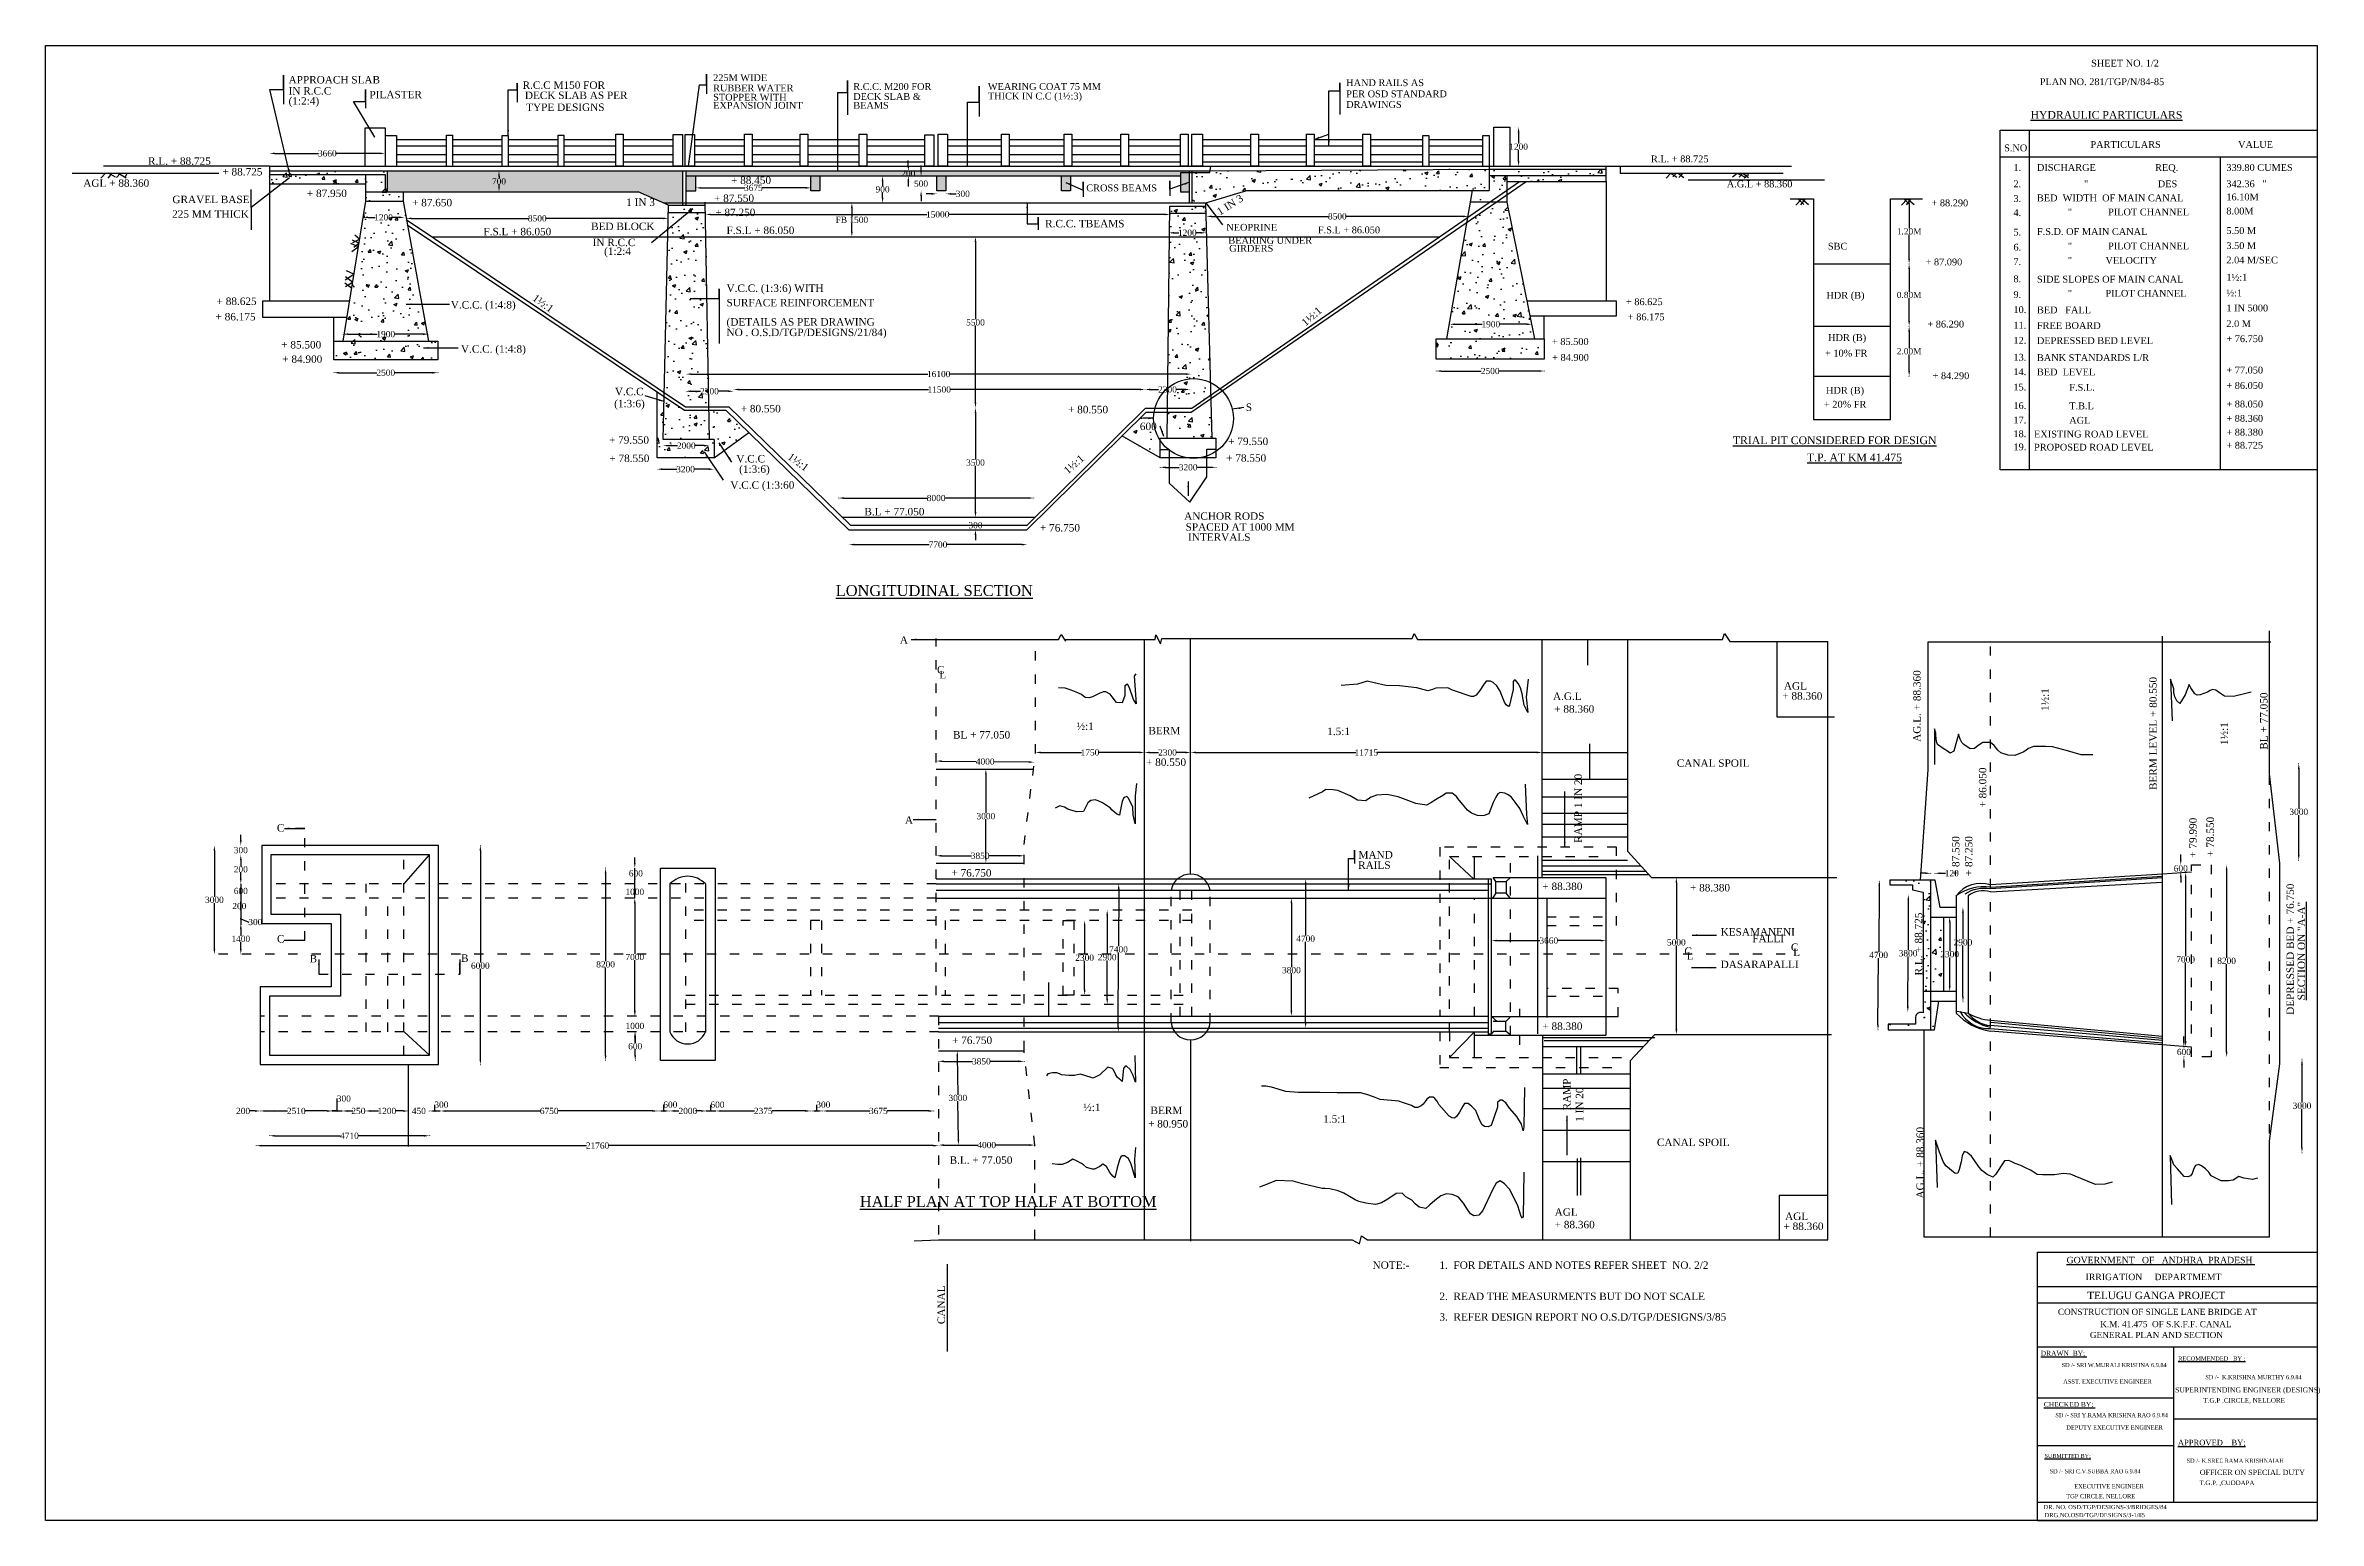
# Model space of a CAD drawing. Header units: millimetres. Extents: x 2778 to 76118, y 2330 to 49913.
import ezdxf

# ---------------------------------------------------------------- set-up
doc = ezdxf.new("R2010")
doc.units = ezdxf.units.MM
doc.header["$MEASUREMENT"] = 0
doc.linetypes.add('ACAD_ISO03W100', pattern=[30, 12, -18])
for name, color, linetype in [('DIM', 5, 'Continuous'), ('DWG.LINE', 10, 'Continuous'), ('HATCH', 2, 'Continuous'), ('TEXT', 7, 'Continuous')]:
    doc.layers.add(name, color=color, linetype=linetype)
doc.layers.add('DO LINE', color=3, linetype='Continuous', plot=False)
doc.layers.add('TITLE', color=7, linetype='Continuous', lineweight=30)
doc.styles.get("Standard").update_dxf_attribs({"font": 'TIMES.TTF', "height": 200})
doc.dimstyles.get("Standard").update_dxf_attribs({"dimtxt": 200, "dimasz": 170, "dimexe": 0.18, "dimexo": 0.0625, "dimgap": 0.09, "dimtad": 0, "dimtih": 1, "dimtoh": 1, "dimdec": 0, "dimzin": 0, "dimdsep": 46, "dimtxsty": 'Standard', "dimcen": 300, "dimclrd": 5, "dimclre": 5, "dimclrt": 4, "dimadec": 0, "dimazin": 0, "dimtfac": 1, "dimtdec": 0, "dimtofl": 0, "dimtmove": 0, "dimatfit": 3, "dimfxl": 5, "dimfxlon": 1, "dimtolj": 1, "dimtzin": 0, "dimarcsym": 0})

msp = doc.modelspace()

# ---------------------------------------------------------------- texts
at = {"layer": 'TEXT', "ltscale": 0.2}
for s, height, p in [('SHEET NO. 1/2', 220, (68780.5, 49232.2)), ('APPROACH SLAB', 240, (10621.5, 48687)), ('IN R.C.C', 240, (10621.5, 48330)), ('PILASTER', 240, (13232.5, 48209)), ('R.C.C M150 FOR', 240, (18172.5, 48513.5)), ('DECK SLAB AS PER', 240, (18245.5, 48185.5)), ('RUBBER WATER', 220, (24320, 48431.1)), ('225M WIDE', 220, (24320, 48765.1)), ('R.C.C. M200 FOR', 220, (28841, 48479.6)), ('WEARING COAT 75 MM', 220, (33184.5, 48479.6)), ('THICK IN C.C (1½:3)', 220, (33184.5, 48172.1)), ('HAND RAILS AS', 220, (44745.5, 48601.6)), ('PER OSD STANDARD', 220, (44745.5, 48242.1)), ('PLAN NO. 281/TGP/N/84-85', 220, (67122.5, 48633.7)), ('(1:2:4)', 240, (10621.5, 48005)), ('TYPE DESIGNS', 240, (18288, 47801)), ('EXPANSION JOINT', 220, (24320, 47869.1)), ('STOPPER WITH', 220, (24320, 48134.6)), ('DECK SLAB &', 220, (28841, 48157.6)), ('BEAMS', 220, (28841, 47872.1)), ('DRAWINGS', 220, (44745.5, 47900.1)), ('%%UHYDRAULIC PARTICULARS', 250, (66826, 47549.7)), ('R.L. + 88.725', 240, (6086, 46065)), ('R.L. + 88.725', 220, (54578, 46143.7)), ('S.NO', 220, (65974.5, 46499.2)), ('PARTICULARS', 220, (68757.5, 46609.2)), ('VALUE', 220, (73522, 46609.2)), ('AGL + 88.360', 240, (3998, 45353.5)), ('+ 88.725', 240, (8486, 45720)), ('+ 88.450', 240, (24897, 45444.6)), ('A.G.L + 88.360', 220, (57025.5, 45335.2)), ('2.', 220, (66274, 45340.2)), ('1.', 220, (66274, 45866.7)), ('DISCHARGE                       REQ.', 220, (67032, 45866.7)), ('"                           DES', 220, (68551.5, 45340.2)), ('339.80 CUMES', 220, (73144, 45866.7)), ('342.36   "', 220, (73144, 45340.2)), ('GRAVEL BASE', 240, (6874, 44826.5)), ('+ 87.950', 240, (11211.5, 45023.5)), ('+ 87.650', 240, (14606, 44725.5)), ('1 IN 3', 240, (21515, 44737.1)), ('+ 87.550', 240, (24348, 44865.1)), ('CROSS BEAMS', 220, (36359.5, 45209.2)), ('+ 88.290', 220, (63630, 44725.2)), ('3.', 220, (66274, 44865.2)), ('BED  WIDTH  OF MAIN CANAL', 220, (67032, 44886.2)), ('16.10M', 220, (73144, 44916.7)), ('225 MM THICK', 240, (6864.5, 44355.5)), ('F.S.L + 86.050', 240, (16909, 43789.5)), ('BED BLOCK', 240, (20383, 43957.6)), ('+ 87.250', 240, (24389.5, 44409.1)), ('F.S.L + 86.050', 240, (24752, 43830.6)), ('R.C.C. TBEAMS', 240, (35033, 44047.1)), ('NEOPRINE', 220, (40877, 43938.7)), ('F.S.L + 86.050', 220, (43831.5, 43852.6)), ('4.', 220, (66274, 44410.7)), ('F.S.D. OF MAIN CANAL', 220, (67032, 43801.7)), ('            "              PILOT CHANNEL', 220, (67032, 44431.7)), ('8.00M', 220, (73144, 44462.2)), ('5.50 M', 220, (73144, 43832.2)), ('IN R.C.C', 240, (20432, 43440.6)), ('(1:2:4', 240, (20803, 43158.1)), ('BEARING UNDER', 220, (40942.5, 43515.1)), ('GIRDERS', 220, (40971.5, 43259.1)), ('SBC', 220, (60287, 43327.2)), ('6.', 220, (66274, 43295.7)), ('5.', 220, (66274, 43780.7)), ('            "              PILOT CHANNEL', 220, (67032, 43336.7)), ('3.50 M', 220, (73144, 43347.2)), ('+ 87.090', 220, (63438, 42819.7)), ('7.', 220, (66274, 42831.2)), ('            "             VELOCITY', 220, (67032, 42872.2)), ('2.04 M/SEC', 220, (73144, 42882.7)), ('1½:1', 220, (73144, 42325.2)), ('V.C.C. (1:3:6) WITH', 240, (24752, 41964.1)), ('HDR (B)', 220, (60240.5, 41744.2)), ('9.', 220, (66274, 41768.2)), ('8.', 220, (66274, 42273.7)), ('SIDE SLOPES OF MAIN CANAL', 220, (67032, 42263.7)), ('            "             PILOT CHANNEL', 220, (67032, 41809.2)), ('½:1', 220, (73144, 41819.7)), ('+ 86.175', 240, (8265, 41044)), ('+ 88.625', 240, (8299, 41542)), ('V.C.C. (1:4:8)', 240, (15855.5, 41428.5)), ('(DETAILS AS PER DRAWING', 240, (24752, 40876.6)), ('SURFACE REINFORCEMENT', 240, (24752, 41497.1)), ('+ 86.625', 220, (53771, 41536.2)), ('+ 86.175', 220, (53833, 41048.2)), ('10.', 220, (66274, 41282.7)), ('BED   FALL', 220, (67032, 41272.7)), ('1 IN 5000', 220, (73144, 41334.2)), ('+ 85.500', 240, (10383.5, 40138.5)), ('NO . O.S.D/TGP/DESIGNS/21/84)', 240, (24752, 40538.6)), ('+ 85.500', 220, (51383, 40250.7)), ('HDR (B)', 220, (60294.5, 40380.7)), ('+ 86.290', 220, (63497.5, 40814.7)), ('11.', 220, (66274, 40777.2)), ('12.', 220, (66274, 40292.2)), ('FREE BOARD', 220, (67032, 40767.2)), ('DEPRESSED BED LEVEL', 220, (67032, 40282.2)), ('2.0 M', 220, (73144, 40828.7)), ('+ 76.750', 220, (73144, 40343.7)), ('+ 84.900', 240, (10417.5, 39675)), ('V.C.C. (1:4:8)', 240, (16184, 40003)), ('+ 84.900', 220, (51391, 39739.7)), ('+ 10%%% FR', 220, (60194, 39878.7)), ('13.', 220, (66274, 39745.2)), ('BANK STANDARDS L/R', 220, (67032, 39735.2)), ('V.C.C', 240, (21150.5, 38630.1)), ('HDR (B)', 220, (60227.5, 38679.7)), ('+ 84.290', 220, (63665.5, 39148.7)), ('14.', 220, (66274, 39280.7)), ('15.', 220, (66274, 38785.2)), ('BED  LEVEL', 220, (67032, 39270.7)), ('F.S.L.', 220, (68075.5, 38775.2)), ('+ 77.050', 220, (73144, 39332.2)), ('+ 86.050', 220, (73144, 38836.7)), ('(1:3:6)', 240, (21127, 38241.1)), ('+ 80.550', 240, (25210, 38079.1)), ('+ 80.550', 240, (35771.5, 38049.1)), ('S', 240, (41506.5, 38123.6)), ('+ 20%%% FR', 220, (60160.5, 38229.2)), ('16.', 220, (66274, 38186.2)), ('T.B.L', 220, (68075.5, 38176.2)), ('+ 88.050', 220, (73144, 38237.7)), ('600', 240, (38088.5, 37506.1)), ('17.', 220, (66274, 37721.7)), ('18.', 220, (66274, 37277.7)), ('EXISTING ROAD LEVEL', 220, (66938.5, 37267.7)), ('AGL', 220, (68075.5, 37711.7)), ('+ 88.360', 220, (73144, 37773.2)), ('+ 88.380', 220, (73144, 37329.2)), ('+ 79.550', 240, (20959, 37065.1)), ('+ 78.550', 240, (20971, 36476.6)), ('V.C.C ', 240, (25069.5, 36462.1)), ('+ 78.550', 240, (40873, 36485.6)), ('+ 79.550', 240, (40938, 37023.1)), ('19.', 220, (66274, 36854.7)), ('PROPOSED ROAD LEVEL', 220, (66938.5, 36844.7)), ('+ 88.725', 220, (73144, 36906.2)), (' (1:3:6)', 240, (25069.5, 36127.1)), ('V.C.C (1:3:60', 240, (24876, 35613.6)), ('B.L + 77.050', 240, (29200.5, 34755)), ('+ 76.750', 240, (34864.5, 34233.6)), ('ANCHOR RODS', 240, (39517, 34612.1)), ('SPACED AT 1000 MM', 240, (39564.5, 34261.1)), ('INTERVALS', 240, (39644.5, 33934.6)), ('A', 240, (30344.1, 30614.5)), ('C', 240, (31543.6, 29655.5)), ('L', 240, (31616.1, 29493)), ('AGL', 240, (58867.1, 29134)), ('A.G.L', 240, (51417.6, 28801)), ('+ 88.360', 240, (51457.6, 28389.5)), ('+ 88.360', 240, (58816.6, 28810.5)), ('½:1', 240, (36048.1, 27833)), ('BERM', 240, (38364.1, 27692)), ('1.5:1', 240, (44134.6, 27667.5)), ('BL + 77.050', 240, (32059.1, 27555.5)), ('+ 80.550', 240, (38287.1, 26673.5)), ('CANAL SPOIL', 240, (55412.1, 26643.5)), ('A', 240, (30508.1, 24806.5)), ('C', 240, (10245, 24552.6)), ('RAILS', 240, (45130.6, 23351.5)), ('MAND', 240, (45142.1, 23686)), ('+ 76.750', 240, (32009.6, 23103.5)), ('+ 88.380', 240, (51075.1, 22670)), ('+ 88.380', 240, (55838.1, 22624)), ('KESAMANENI', 240, (56826.1, 21199.5)), ('C', 240, (10248, 20975.6)), ('B', 240, (11299, 20333.1)), ('B', 240, (16185.5, 20352.6)), ('C', 240, (55658.6, 20580)), ('L', 240, (55731.1, 20417.5)), ('FALLI', 240, (57847.1, 20985)), ('C', 240, (59096.1, 20703.5)), ('L', 240, (59168.6, 20541)), ('DASARAPALLI', 240, (56826.1, 20151)), ('+ 88.380', 240, (51075.1, 18156.5)), ('+ 76.750', 240, (32030.1, 17703.5)), ('½:1', 240, (36263.1, 15538.5)), ('BERM', 240, (38431.1, 15441.5)), ('1.5:1', 240, (44004.6, 15164.5)), ('+ 80.950', 240, (38354.1, 15008)), ('B.L. + 77.050', 240, (31949.1, 13837)), ('CANAL SPOIL', 240, (54771.1, 14409.5)), ('AGL', 240, (51472.1, 12160)), ('+ 88.360', 240, (51472.1, 11758)), ('+ 88.360', 240, (58855.1, 11702)), ('AGL', 240, (58905.6, 12025.5)), ('NOTE:-', 240, (45596.6, 10449)), ('1.  FOR DETAILS AND NOTES REFER SHEET  NO. 2/2', 240, (47753.1, 10449)), ('2.  READ THE MEASURMENTS BUT DO NOT SCALE', 240, (47753.1, 9443)), ('3.  REFER DESIGN REPORT NO O.S.D/TGP/DESIGNS/3/85', 240, (47753.1, 8779))]:
    msp.add_text(s, height=height, dxfattribs=at).set_placement(p)
for s, rotation, p in [('1 IN 3', 32.583884, (40670, 44422.6)), ('1½:1', 324.280795, (18466.4, 41714.8)), ('1½:1', 41.402838, (43433.2, 40841.9)), ('1½:1', 324.280795, (26697.8, 36595)), ('1½:1', 41.402838, (35764.2, 36069.9)), ('AG.L. + 88.360', 90, (63280, 27449.1)), ('BERM LEVEL + 80.550', 90, (70898, 25895.1)), ('1½:1', 90, (67413, 28444.6)), ('BL + 77.050', 90, (74471.5, 27195.6)), ('1½:1', 90, (73196.5, 27347.1)), ('RAMP 1 IN 20', 90, (52351, 24191.6)), ('+ 86.050', 90, (65399, 25329.6)), ('+ 79.990', 90, (72184.5, 23710.6)), ('+ 78.550', 90, (72743, 23739.6)), ('+ 87.550', 90, (64531, 23116.1)), ('+ 87.250', 90, (64950, 23116.1)), ('DEPRESSED BED + 76.750', 90, (75324.5, 18642.1)), ('%%USECTION ON "A-A"', 90, (75683.5, 19111.1)), ('R.L. + 88.725', 90, (63333, 19914.1)), ('RAMP', 90, (51985.5, 15559.6)), ('1 IN 20', 90, (52394.5, 15192.6)), ('AG.L. + 88.360', 90, (63385, 12718.1)), ('CANAL', 90, (31800, 8666.1))]:
    msp.add_text(s, height=240, rotation=rotation, dxfattribs=at).set_placement(p)
at = {"layer": 'TITLE', "ltscale": 0.2}
for s, height, p in [('%%UTRIAL PIT CONSIDERED FOR DESIGN', 250, (57223.5, 37053.2)), ('%%UT.P. AT KM 41.475', 250, (59614.5, 36499.7)), ('%%ULONGITUDINAL SECTION', 350, (28276, 32154.6)), ('%%UHALF PLAN AT TOP HALF AT BOTTOM', 350, (29052.1, 12446))]:
    msp.add_text(s, height=height, dxfattribs=at).set_placement(p)
at = {"layer": 'TITLE', "lineweight": 30}
for s, height, p in [('%%UGOVERNMENT   OF   ANDHRA  PRADESH ', 207.766, (67989.4, 10629.2)), ('IRRIGATION     DEPARTMEMT ', 207.766, (68602.5, 10084.3)), ('TELUGU GANGA PROJECT', 239.005, (68656.6, 9472.7)), ('CONSTRUCTION OF SINGLE LANE BRIDGE AT', 197.258, (67708.5, 8964.3)), ('GENERAL PLAN AND SECTION', 197.258, (68740.7, 8217.9)), ('K.M. 41.475  OF S.K.F.F. CANAL ', 197.258, (69073.4, 8567.4)), ('%%UDRAWN  BY; ', 157.818, (67154.3, 7647.3)), ('SD /- SRI W.MURALI KRISHNA 6.9.84', 132.205, (67829.1, 7279.7)), ('%%URECOMMENDED   BY :', 135.436, (71588, 7488)), ('ASST. EXECUTIVE ENGINEER', 135.625, (67877.9, 6746.7)), ('SUPERINTENDING ENGINEER (DESIGNS)', 161.596, (71491.8, 6463.2)), ('SD /-  K.KRISHNA MURTHY 6.9.84', 132.205, (72466.9, 6890.2)), ('%%UCHECKED BY: ', 157.818, (67253.7, 5998.4)), ('T.G.P .CIRCLE, NELLORE', 150.053, (72401.5, 6132.7)), ('SD /- SRI Y.RAMA KRISHNA RAO 6.9.84', 132.205, (67628, 5663.7)), ('DEPUTY EXECUTIVE ENGINEER', 135.625, (67977.3, 5263.6)), ('%%USUBMITTED BY;', 127.469, (67279.6, 4351.5)), ('%%UAPPROVED    BY;', 182.098, (71580.8, 4754)), ('SD /- SRI C.V.SUBBA RAO 6.9.84', 132.205, (67442.2, 3854.4)), ('SD /- K.SREE RAMA KRISHNAIAH', 132.205, (71862.2, 4194.7)), ('OFFICER ON SPECIAL DUTY', 169.079, (72286, 3798.2)), ('TGP CIRCLE, NELLORE', 135.625, (67977.3, 3049.8)), ('EXECUTIVE ENGINEER', 135.625, (68234.6, 3368.4)), ('T.G.P. ,CUDDAPA', 145.678, (72276.3, 3473.5)), ('DR. NO. OSD/TGP/DESIGNS-3/BRIDGES/84', 135.625, (67246.4, 2698.2)), ('DRG.NO.OSD/TGP/DESIGNS/3-1/85', 135.625, (67280.1, 2439.5))]:
    msp.add_text(s, height=height, dxfattribs=at).set_placement(p)

# ---------------------------------------------------------------- blocks, each defined once
blk = doc.blocks.new('*D2')
at = {"layer": 'Defpoints', "color": 0, "ltscale": 0.2}
for p in [(13737, 46432), (10007, 46017), (13737, 46017)]:
    blk.add_point(p, dxfattribs=at)
at = {"layer": 'DIM', "color": 5, "lineweight": -2, "ltscale": 0.2}
for p, q in [((10007, 46427), (10007, 46432)), ((10177, 46432), (11588, 46432)), ((13567, 46432), (12156, 46432)), ((13737, 46427), (13737, 46432))]:
    blk.add_line(p, q, dxfattribs=at)
at = {"layer": 'DIM', "color": 5, "ltscale": 0.2}
for points in [[(10177, 46460), (10177, 46404), (10007, 46432)], [(13567, 46460), (13567, 46404), (13737, 46432)]]:
    blk.add_solid(points, dxfattribs=at)
at = {"layer": 'DIM', "color": 4, "ltscale": 0.2, "insert": (11872, 46432), "char_height": 200, "attachment_point": 5}
blk.add_mtext('\\A1;3660', dxfattribs=at)
blk = doc.blocks.new('*D3')
at = {"layer": 'Defpoints', "color": 0, "ltscale": 0.2}
for p in [(12080, 39775), (15434, 39775), (15434, 39356)]:
    blk.add_point(p, dxfattribs=at)
at = {"layer": 'DIM', "color": 5, "lineweight": -2, "ltscale": 0.2}
for p, q in [((12080, 39361), (12080, 39356)), ((12250, 39356), (13470, 39356)), ((15264, 39356), (14044, 39356)), ((15434, 39361), (15434, 39356))]:
    blk.add_line(p, q, dxfattribs=at)
at = {"layer": 'DIM', "color": 5, "ltscale": 0.2}
for points in [[(12250, 39384), (12250, 39328), (12080, 39356)], [(15264, 39384), (15264, 39328), (15434, 39356)]]:
    blk.add_solid(points, dxfattribs=at)
at = {"layer": 'DIM', "color": 4, "ltscale": 0.2, "insert": (13757, 39356), "char_height": 200, "attachment_point": 5}
blk.add_mtext('\\A1;2500', dxfattribs=at)
blk = doc.blocks.new('*D4')
at = {"layer": 'Defpoints', "color": 0, "ltscale": 0.2}
for p in [(12377, 40370), (15134, 40601), (15134, 40370)]:
    blk.add_point(p, dxfattribs=at)
at = {"layer": 'DIM', "color": 5, "lineweight": -2, "ltscale": 0.2}
for p, q in [((12377, 40596), (12377, 40601)), ((12547, 40601), (13483, 40601)), ((14964, 40601), (14029, 40601)), ((15134, 40596), (15134, 40601))]:
    blk.add_line(p, q, dxfattribs=at)
at = {"layer": 'DIM', "color": 5, "ltscale": 0.2}
for points in [[(12547, 40629), (12547, 40573), (12377, 40601)], [(14964, 40629), (14964, 40573), (15134, 40601)]]:
    blk.add_solid(points, dxfattribs=at)
at = {"layer": 'DIM', "color": 4, "ltscale": 0.2, "insert": (13756, 40601), "char_height": 200, "attachment_point": 5}
blk.add_mtext('\\A1;1900', dxfattribs=at)
blk = doc.blocks.new('*D5')
at = {"layer": 'Defpoints', "color": 0, "ltscale": 0.2}
for p in [(13015, 44344), (14357, 44368), (14357, 44344)]:
    blk.add_point(p, dxfattribs=at)
at = {"layer": 'DIM', "color": 5, "lineweight": -2, "ltscale": 0.2}
for p, q in [((13015, 44364), (13015, 44369)), ((13185, 44368), (13413, 44368)), ((14187, 44368), (13959, 44368)), ((14357, 44364), (14357, 44369))]:
    blk.add_line(p, q, dxfattribs=at)
at = {"layer": 'DIM', "color": 5, "ltscale": 0.2}
for points in [[(13185, 44397), (13185, 44340), (13015, 44368)], [(14187, 44397), (14187, 44340), (14357, 44368)]]:
    blk.add_solid(points, dxfattribs=at)
at = {"layer": 'DIM', "color": 4, "ltscale": 0.2, "insert": (13686, 44368), "char_height": 200, "attachment_point": 5}
blk.add_mtext('\\A1;1200', dxfattribs=at)
blk = doc.blocks.new('*D6')
at = {"layer": 'Defpoints', "color": 0, "ltscale": 0.2}
for p in [(17453, 45866), (17411, 45193), (17503, 45193)]:
    blk.add_point(p, dxfattribs=at)
at = {"layer": 'DIM', "color": 5, "lineweight": -2, "ltscale": 0.2}
for p, q in [((17416, 45866), (17411, 45866)), ((17411, 45696), (17411, 45632)), ((17411, 45363), (17411, 45428)), ((17416, 45193), (17411, 45193))]:
    blk.add_line(p, q, dxfattribs=at)
at = {"layer": 'DIM', "color": 5, "ltscale": 0.2}
for points in [[(17383, 45696), (17439, 45696), (17411, 45866)], [(17383, 45363), (17439, 45363), (17411, 45193)]]:
    blk.add_solid(points, dxfattribs=at)
at = {"layer": 'DIM', "color": 4, "ltscale": 0.2, "insert": (17411, 45530), "char_height": 200, "attachment_point": 5}
blk.add_mtext('\\A1;700', dxfattribs=at)
blk = doc.blocks.new('*D7')
at = {"layer": 'Defpoints', "color": 0, "ltscale": 0.2}
for p in [(14421, 44301), (22872, 44336), (22872, 44335)]:
    blk.add_point(p, dxfattribs=at)
at = {"layer": 'DIM', "color": 5, "lineweight": -2, "ltscale": 0.2}
for p, q in [((14421, 44330), (14421, 44336)), ((14591, 44336), (18365, 44336)), ((22702, 44336), (18928, 44336)), ((22872, 44335), (22872, 44336))]:
    blk.add_line(p, q, dxfattribs=at)
at = {"layer": 'DIM', "color": 5, "ltscale": 0.2}
for points in [[(14591, 44364), (14591, 44307), (14421, 44336)], [(22702, 44364), (22702, 44307), (22872, 44336)]]:
    blk.add_solid(points, dxfattribs=at)
at = {"layer": 'DIM', "color": 4, "ltscale": 0.2, "insert": (18646, 44336), "char_height": 200, "attachment_point": 5}
blk.add_mtext('\\A1;8500', dxfattribs=at)
blk = doc.blocks.new('*D8')
at = {"layer": 'Defpoints', "color": 0, "ltscale": 0.2}
for p in [(22707, 37206), (24198, 37206), (24198, 37004)]:
    blk.add_point(p, dxfattribs=at)
at = {"layer": 'DIM', "color": 5, "lineweight": -2, "ltscale": 0.2}
for p, q in [((22707, 37009), (22707, 37004)), ((22877, 37004), (23166, 37004)), ((24028, 37004), (23740, 37004)), ((24198, 37009), (24198, 37004))]:
    blk.add_line(p, q, dxfattribs=at)
at = {"layer": 'DIM', "color": 5, "ltscale": 0.2}
for points in [[(22877, 37032), (22877, 36976), (22707, 37004)], [(24028, 37032), (24028, 36976), (24198, 37004)]]:
    blk.add_solid(points, dxfattribs=at)
at = {"layer": 'DIM', "color": 4, "ltscale": 0.2, "insert": (23453, 37004), "char_height": 200, "attachment_point": 5}
blk.add_mtext('\\A1;2000', dxfattribs=at)
blk = doc.blocks.new('*D9')
at = {"layer": 'Defpoints', "color": 0, "ltscale": 0.2}
for p in [(22512, 36608), (24348, 36608), (24348, 36244)]:
    blk.add_point(p, dxfattribs=at)
at = {"layer": 'DIM', "color": 5, "lineweight": -2, "ltscale": 0.2}
for p, q in [((22512, 36250), (22512, 36244)), ((22682, 36244), (23146, 36244)), ((24178, 36244), (23714, 36244)), ((24348, 36250), (24348, 36244))]:
    blk.add_line(p, q, dxfattribs=at)
at = {"layer": 'DIM', "color": 5, "ltscale": 0.2}
for points in [[(22682, 36273), (22682, 36216), (22512, 36244)], [(24178, 36273), (24178, 36216), (24348, 36244)]]:
    blk.add_solid(points, dxfattribs=at)
at = {"layer": 'DIM', "color": 4, "ltscale": 0.2, "insert": (23430, 36244), "char_height": 200, "attachment_point": 5}
blk.add_mtext('\\A1;3200', dxfattribs=at)
blk = doc.blocks.new('*D10')
at = {"layer": 'Defpoints', "color": 0, "ltscale": 0.2}
for p in [(23426, 38810), (24978, 38810), (24978, 38759)]:
    blk.add_point(p, dxfattribs=at)
at = {"layer": 'DIM', "color": 5, "lineweight": -2, "ltscale": 0.2}
for p, q in [((23426, 38764), (23426, 38759)), ((23596, 38759), (23915, 38759)), ((24808, 38759), (24489, 38759)), ((24978, 38764), (24978, 38759))]:
    blk.add_line(p, q, dxfattribs=at)
at = {"layer": 'DIM', "color": 5, "ltscale": 0.2}
for points in [[(23596, 38787), (23596, 38731), (23426, 38759)], [(24808, 38787), (24808, 38731), (24978, 38759)]]:
    blk.add_solid(points, dxfattribs=at)
at = {"layer": 'DIM', "color": 4, "ltscale": 0.2, "insert": (24202, 38759), "char_height": 200, "attachment_point": 5}
blk.add_mtext('\\A1;2300', dxfattribs=at)
blk = doc.blocks.new('*D11')
at = {"layer": 'Defpoints', "color": 0, "ltscale": 0.2}
for p in [(28748, 44835), (28796, 43738), (28796, 43738)]:
    blk.add_point(p, dxfattribs=at)
at = {"layer": 'DIM', "color": 5, "lineweight": -2, "ltscale": 0.2}
for p, q in [((28791, 44835), (28796, 44835)), ((28796, 44665), (28796, 44388)), ((28796, 43908), (28796, 44185)), ((28796, 43738), (28796, 43738))]:
    blk.add_line(p, q, dxfattribs=at)
at = {"layer": 'DIM', "color": 5, "ltscale": 0.2}
for points in [[(28768, 44665), (28824, 44665), (28796, 44835)], [(28768, 43908), (28824, 43908), (28796, 43738)]]:
    blk.add_solid(points, dxfattribs=at)
at = {"layer": 'DIM', "color": 4, "ltscale": 0.2, "insert": (28796, 44287), "char_height": 200, "attachment_point": 5}
blk.add_mtext('\\A1;FB 1500', dxfattribs=at)
blk = doc.blocks.new('*D12')
at = {"layer": 'Defpoints', "color": 0, "ltscale": 0.2}
for p in [(23763, 45463), (27475, 45466), (27475, 45319)]:
    blk.add_point(p, dxfattribs=at)
at = {"layer": 'DIM', "color": 5, "lineweight": -2, "ltscale": 0.2}
for p, q in [((23763, 45324), (23763, 45319)), ((23933, 45319), (25339, 45319)), ((27305, 45319), (25899, 45319)), ((27475, 45324), (27475, 45319))]:
    blk.add_line(p, q, dxfattribs=at)
at = {"layer": 'DIM', "color": 5, "ltscale": 0.2}
for points in [[(23933, 45347), (23933, 45291), (23763, 45319)], [(27305, 45347), (27305, 45291), (27475, 45319)]]:
    blk.add_solid(points, dxfattribs=at)
at = {"layer": 'DIM', "color": 4, "ltscale": 0.2, "insert": (25619, 45319), "char_height": 200, "attachment_point": 5}
blk.add_mtext('\\A1;3675', dxfattribs=at)
blk = doc.blocks.new('*D13')
at = {"layer": 'Defpoints', "color": 0, "ltscale": 0.2}
for p in [(29787, 45704), (29787, 45704), (29814, 44835)]:
    blk.add_point(p, dxfattribs=at)
at = {"layer": 'DIM', "color": 5, "lineweight": -2, "ltscale": 0.2}
for p, q in [((29787, 45704), (29787, 45704)), ((29787, 45534), (29787, 45372)), ((29787, 45005), (29787, 45168)), ((29792, 44835), (29787, 44835))]:
    blk.add_line(p, q, dxfattribs=at)
at = {"layer": 'DIM', "color": 5, "ltscale": 0.2}
for points in [[(29759, 45534), (29815, 45534), (29787, 45704)], [(29759, 45005), (29815, 45005), (29787, 44835)]]:
    blk.add_solid(points, dxfattribs=at)
at = {"layer": 'DIM', "color": 4, "ltscale": 0.2, "insert": (29787, 45270), "char_height": 200, "attachment_point": 5}
blk.add_mtext('\\A1;900', dxfattribs=at)
blk = doc.blocks.new('*D14')
at = {"layer": 'Defpoints', "color": 0, "ltscale": 0.2}
for p in [(30580, 45866), (30580, 45704), (30618, 45704)]:
    blk.add_point(p, dxfattribs=at)
at = {"layer": 'DIM', "color": 5, "lineweight": -2, "ltscale": 0.2}
for p, q in [((30618, 46036), (30618, 46206)), ((30613, 45866), (30618, 45866)), ((30613, 45704), (30618, 45704)), ((30618, 45534), (30618, 45364))]:
    blk.add_line(p, q, dxfattribs=at)
at = {"layer": 'DIM', "color": 5, "ltscale": 0.2}
for points in [[(30590, 46036), (30646, 46036), (30618, 45866)], [(30590, 45534), (30646, 45534), (30618, 45704)]]:
    blk.add_solid(points, dxfattribs=at)
at = {"layer": 'DIM', "color": 4, "ltscale": 0.2, "insert": (30618, 45785), "char_height": 200, "attachment_point": 5}
blk.add_mtext('\\A1;200', dxfattribs=at)
blk = doc.blocks.new('*D15')
at = {"layer": 'Defpoints', "color": 0, "ltscale": 0.2}
for p in [(31534, 45704), (31029, 45227), (31534, 45227)]:
    blk.add_point(p, dxfattribs=at)
at = {"layer": 'DIM', "color": 5, "lineweight": -2, "ltscale": 0.2}
for p, q in [((31029, 45874), (31029, 46044)), ((31034, 45704), (31029, 45704)), ((31034, 45227), (31029, 45227)), ((31029, 45057), (31029, 44887))]:
    blk.add_line(p, q, dxfattribs=at)
at = {"layer": 'DIM', "color": 5, "ltscale": 0.2}
for points in [[(31001, 45874), (31058, 45874), (31029, 45704)], [(31001, 45057), (31058, 45057), (31029, 45227)]]:
    blk.add_solid(points, dxfattribs=at)
at = {"layer": 'DIM', "color": 4, "ltscale": 0.2, "insert": (31029, 45455), "char_height": 200, "attachment_point": 5}
blk.add_mtext('\\A1;500', dxfattribs=at)
blk = doc.blocks.new('*D16')
at = {"layer": 'Defpoints', "color": 0, "ltscale": 0.2}
for p in [(31534, 45227), (31825, 45227), (31825, 45126)]:
    blk.add_point(p, dxfattribs=at)
at = {"layer": 'DIM', "color": 5, "lineweight": -2, "ltscale": 0.2}
for p, q in [((31364, 45126), (31194, 45126)), ((31534, 45132), (31534, 45126)), ((31825, 45132), (31825, 45126)), ((31995, 45126), (32165, 45126))]:
    blk.add_line(p, q, dxfattribs=at)
at = {"layer": 'DIM', "color": 5, "ltscale": 0.2}
for points in [[(31364, 45155), (31364, 45098), (31534, 45126)], [(31995, 45155), (31995, 45098), (31825, 45126)]]:
    blk.add_solid(points, dxfattribs=at)
at = {"layer": 'DIM', "color": 4, "ltscale": 0.2, "insert": (32375, 45126), "char_height": 200, "attachment_point": 5}
blk.add_mtext('\\A1;300', dxfattribs=at)
blk = doc.blocks.new('*D17')
at = {"layer": 'Defpoints', "color": 0, "ltscale": 0.2}
for p in [(28701, 34290), (34446, 34290), (34446, 33812)]:
    blk.add_point(p, dxfattribs=at)
at = {"layer": 'DIM', "color": 5, "lineweight": -2, "ltscale": 0.2}
for p, q in [((28701, 33816), (28701, 33811)), ((28871, 33812), (31289, 33812)), ((34276, 33812), (31858, 33812)), ((34446, 33816), (34446, 33811))]:
    blk.add_line(p, q, dxfattribs=at)
at = {"layer": 'DIM', "color": 5, "ltscale": 0.2}
for points in [[(28871, 33840), (28871, 33783), (28701, 33812)], [(34276, 33840), (34276, 33783), (34446, 33812)]]:
    blk.add_solid(points, dxfattribs=at)
at = {"layer": 'DIM', "color": 4, "ltscale": 0.2, "insert": (31574, 33812), "char_height": 200, "attachment_point": 5}
blk.add_mtext('\\A1;7700', dxfattribs=at)
blk = doc.blocks.new('*D18')
at = {"layer": 'Defpoints', "color": 0, "ltscale": 0.2}
for p in [(32784, 34692), (32802, 34692), (32793, 34290)]:
    blk.add_point(p, dxfattribs=at)
at = {"layer": 'DIM', "color": 5, "lineweight": -2, "ltscale": 0.2}
for p, q in [((32790, 34692), (32784, 34692)), ((32784, 34862), (32784, 35032)), ((32790, 34290), (32784, 34290)), ((32784, 34120), (32784, 33950))]:
    blk.add_line(p, q, dxfattribs=at)
at = {"layer": 'DIM', "color": 5, "ltscale": 0.2}
for points in [[(32756, 34862), (32813, 34862), (32784, 34692)], [(32756, 34120), (32813, 34120), (32784, 34290)]]:
    blk.add_solid(points, dxfattribs=at)
at = {"layer": 'DIM', "color": 4, "ltscale": 0.2, "insert": (32784, 34436), "char_height": 200, "attachment_point": 5}
blk.add_mtext('\\A1;300', dxfattribs=at)
blk = doc.blocks.new('*D19')
at = {"layer": 'Defpoints', "color": 0, "ltscale": 0.2}
for p in [(32778, 38223), (32784, 38223), (32802, 34692)]:
    blk.add_point(p, dxfattribs=at)
at = {"layer": 'DIM', "color": 5, "lineweight": -2, "ltscale": 0.2}
for p, q in [((32780, 38223), (32785, 38223)), ((32784, 38053), (32784, 36560)), ((32784, 34862), (32784, 36356)), ((32790, 34692), (32784, 34692))]:
    blk.add_line(p, q, dxfattribs=at)
at = {"layer": 'DIM', "color": 5, "ltscale": 0.2}
for points in [[(32756, 38053), (32813, 38053), (32784, 38223)], [(32756, 34862), (32813, 34862), (32784, 34692)]]:
    blk.add_solid(points, dxfattribs=at)
at = {"layer": 'DIM', "color": 4, "ltscale": 0.2, "insert": (32784, 36458), "char_height": 200, "attachment_point": 5}
blk.add_mtext('\\A1;3500', dxfattribs=at)
blk = doc.blocks.new('*D20')
at = {"layer": 'Defpoints', "color": 0, "ltscale": 0.2}
for p in [(32784, 43738), (32795, 43738), (32778, 38223)]:
    blk.add_point(p, dxfattribs=at)
at = {"layer": 'DIM', "color": 5, "lineweight": -2, "ltscale": 0.2}
for p, q in [((32790, 43738), (32784, 43738)), ((32784, 43568), (32784, 41082)), ((32784, 38393), (32784, 40879)), ((32780, 38223), (32785, 38223))]:
    blk.add_line(p, q, dxfattribs=at)
at = {"layer": 'DIM', "color": 5, "ltscale": 0.2}
for points in [[(32756, 43568), (32813, 43568), (32784, 43738)], [(32756, 38393), (32813, 38393), (32784, 38223)]]:
    blk.add_solid(points, dxfattribs=at)
at = {"layer": 'DIM', "color": 4, "ltscale": 0.2, "insert": (32784, 40980), "char_height": 200, "attachment_point": 5}
blk.add_mtext('\\A1;5500', dxfattribs=at)
blk = doc.blocks.new('*D21')
at = {"layer": 'Defpoints', "color": 0, "ltscale": 0.2}
for p in [(28369, 35356), (34660, 35356), (34660, 35314)]:
    blk.add_point(p, dxfattribs=at)
at = {"layer": 'DIM', "color": 5, "lineweight": -2, "ltscale": 0.2}
for p, q in [((28369, 35319), (28369, 35314)), ((28539, 35314), (31234, 35314)), ((34490, 35314), (31796, 35314)), ((34660, 35319), (34660, 35314))]:
    blk.add_line(p, q, dxfattribs=at)
at = {"layer": 'DIM', "color": 5, "ltscale": 0.2}
for points in [[(28539, 35342), (28539, 35286), (28369, 35314)], [(34490, 35342), (34490, 35286), (34660, 35314)]]:
    blk.add_solid(points, dxfattribs=at)
at = {"layer": 'DIM', "color": 4, "ltscale": 0.2, "insert": (31515, 35314), "char_height": 200, "attachment_point": 5}
blk.add_mtext('\\A1;8000', dxfattribs=at)
blk = doc.blocks.new('*D22')
at = {"layer": 'Defpoints', "color": 0, "ltscale": 0.2}
for p in [(24978, 38759), (38252, 38815), (38252, 38759)]:
    blk.add_point(p, dxfattribs=at)
at = {"layer": 'DIM', "color": 5, "lineweight": -2, "ltscale": 0.2}
for p, q in [((24978, 38810), (24978, 38815)), ((25148, 38815), (31268, 38815)), ((38082, 38815), (31962, 38815)), ((38252, 38810), (38252, 38815))]:
    blk.add_line(p, q, dxfattribs=at)
at = {"layer": 'DIM', "color": 5, "ltscale": 0.2}
for points in [[(25148, 38843), (25148, 38787), (24978, 38815)], [(38082, 38843), (38082, 38787), (38252, 38815)]]:
    blk.add_solid(points, dxfattribs=at)
at = {"layer": 'DIM', "color": 4, "ltscale": 0.2, "insert": (31615, 38815), "char_height": 200, "attachment_point": 5}
blk.add_mtext('\\A1;11500', dxfattribs=at)
blk = doc.blocks.new('*D23')
at = {"layer": 'Defpoints', "color": 0, "ltscale": 0.2}
for p in [(38252, 38759), (39709, 38815), (39709, 38766)]:
    blk.add_point(p, dxfattribs=at)
at = {"layer": 'DIM', "color": 5, "lineweight": -2, "ltscale": 0.2}
for p, q in [((38252, 38810), (38252, 38815)), ((38422, 38815), (38693, 38815)), ((39539, 38815), (39267, 38815)), ((39709, 38810), (39709, 38815))]:
    blk.add_line(p, q, dxfattribs=at)
at = {"layer": 'DIM', "color": 5, "ltscale": 0.2}
for points in [[(38422, 38843), (38422, 38787), (38252, 38815)], [(39539, 38843), (39539, 38787), (39709, 38815)]]:
    blk.add_solid(points, dxfattribs=at)
at = {"layer": 'DIM', "color": 4, "ltscale": 0.2, "insert": (38980, 38815), "char_height": 200, "attachment_point": 5}
blk.add_mtext('\\A1;2300', dxfattribs=at)
blk = doc.blocks.new('*D24')
at = {"layer": 'Defpoints', "color": 0, "ltscale": 0.2}
for p in [(23450, 39259), (39745, 39313), (39745, 39163)]:
    blk.add_point(p, dxfattribs=at)
at = {"layer": 'DIM', "color": 5, "lineweight": -2, "ltscale": 0.2}
for p, q in [((23450, 39308), (23450, 39313)), ((23620, 39313), (31251, 39313)), ((39575, 39313), (31944, 39313)), ((39745, 39308), (39745, 39313))]:
    blk.add_line(p, q, dxfattribs=at)
at = {"layer": 'DIM', "color": 5, "ltscale": 0.2}
for points in [[(23620, 39341), (23620, 39285), (23450, 39313)], [(39575, 39341), (39575, 39285), (39745, 39313)]]:
    blk.add_solid(points, dxfattribs=at)
at = {"layer": 'DIM', "color": 4, "ltscale": 0.2, "insert": (31597, 39313), "char_height": 200, "attachment_point": 5}
blk.add_mtext('\\A1;16100', dxfattribs=at)
blk = doc.blocks.new('*D25')
at = {"layer": 'Defpoints', "color": 0, "ltscale": 0.2}
for p in [(24075, 44377), (39056, 44508), (39056, 44462)]:
    blk.add_point(p, dxfattribs=at)
at = {"layer": 'DIM', "color": 5, "lineweight": -2, "ltscale": 0.2}
for p, q in [((24075, 44458), (24075, 44463)), ((24245, 44462), (31219, 44462)), ((38886, 44462), (31912, 44462)), ((39056, 44468), (39056, 44462))]:
    blk.add_line(p, q, dxfattribs=at)
at = {"layer": 'DIM', "color": 5, "ltscale": 0.2}
for points in [[(24245, 44491), (24245, 44434), (24075, 44462)], [(38886, 44491), (38886, 44434), (39056, 44462)]]:
    blk.add_solid(points, dxfattribs=at)
at = {"layer": 'DIM', "color": 4, "ltscale": 0.2, "insert": (31565, 44462), "char_height": 200, "attachment_point": 5}
blk.add_mtext('\\A1;15000', dxfattribs=at)
blk = doc.blocks.new('*D26')
at = {"layer": 'Defpoints', "color": 0, "ltscale": 0.2}
for p in [(40232, 44393), (48688, 44440), (48688, 44399)]:
    blk.add_point(p, dxfattribs=at)
at = {"layer": 'DIM', "color": 5, "lineweight": -2, "ltscale": 0.2}
for p, q in [((40232, 44394), (40232, 44399)), ((40402, 44399), (44179, 44399)), ((48518, 44399), (44741, 44399)), ((48688, 44404), (48688, 44399))]:
    blk.add_line(p, q, dxfattribs=at)
at = {"layer": 'DIM', "color": 5, "ltscale": 0.2}
for points in [[(40402, 44427), (40402, 44371), (40232, 44399)], [(48518, 44427), (48518, 44371), (48688, 44399)]]:
    blk.add_solid(points, dxfattribs=at)
at = {"layer": 'DIM', "color": 4, "ltscale": 0.2, "insert": (44460, 44399), "char_height": 200, "attachment_point": 5}
blk.add_mtext('\\A1;8500', dxfattribs=at)
blk = doc.blocks.new('*D27')
at = {"layer": 'Defpoints', "color": 0, "ltscale": 0.2}
for p in [(39022, 43738), (40217, 43870), (40217, 43738)]:
    blk.add_point(p, dxfattribs=at)
at = {"layer": 'DIM', "color": 5, "lineweight": -2, "ltscale": 0.2}
for p, q in [((39022, 43864), (39022, 43870)), ((39192, 43870), (39347, 43870)), ((40047, 43870), (39893, 43870)), ((40217, 43864), (40217, 43870))]:
    blk.add_line(p, q, dxfattribs=at)
at = {"layer": 'DIM', "color": 5, "ltscale": 0.2}
for points in [[(39192, 43898), (39192, 43841), (39022, 43870)], [(40047, 43898), (40047, 43841), (40217, 43870)]]:
    blk.add_solid(points, dxfattribs=at)
at = {"layer": 'DIM', "color": 4, "ltscale": 0.2, "insert": (39620, 43870), "char_height": 200, "attachment_point": 5}
blk.add_mtext('\\A1;1200', dxfattribs=at)
blk = doc.blocks.new('*D28')
at = {"layer": 'Defpoints', "color": 0, "ltscale": 0.2}
for p in [(38748, 36606), (40542, 36606), (40542, 36304)]:
    blk.add_point(p, dxfattribs=at)
at = {"layer": 'DIM', "color": 5, "lineweight": -2, "ltscale": 0.2}
for p, q in [((38748, 36308), (38748, 36303)), ((38918, 36304), (39361, 36304)), ((40372, 36304), (39929, 36304)), ((40542, 36308), (40542, 36303))]:
    blk.add_line(p, q, dxfattribs=at)
at = {"layer": 'DIM', "color": 5, "ltscale": 0.2}
for points in [[(38918, 36332), (38918, 36275), (38748, 36304)], [(40372, 36332), (40372, 36275), (40542, 36304)]]:
    blk.add_solid(points, dxfattribs=at)
at = {"layer": 'DIM', "color": 4, "ltscale": 0.2, "insert": (39645, 36304), "char_height": 200, "attachment_point": 5}
blk.add_mtext('\\A1;3200', dxfattribs=at)
blk = doc.blocks.new('*D29')
at = {"layer": 'Defpoints', "color": 0, "ltscale": 0.2}
for p in [(48084, 40953), (50738, 40920), (50738, 40900)]:
    blk.add_point(p, dxfattribs=at)
at = {"layer": 'DIM', "color": 5, "lineweight": -2, "ltscale": 0.2}
for p, q in [((48084, 40924), (48084, 40919)), ((48254, 40920), (49138, 40920)), ((50568, 40920), (49684, 40920)), ((50738, 40914), (50738, 40920))]:
    blk.add_line(p, q, dxfattribs=at)
at = {"layer": 'DIM', "color": 5, "ltscale": 0.2}
for points in [[(48254, 40948), (48254, 40891), (48084, 40920)], [(50568, 40948), (50568, 40891), (50738, 40920)]]:
    blk.add_solid(points, dxfattribs=at)
at = {"layer": 'DIM', "color": 4, "ltscale": 0.2, "insert": (49411, 40920), "char_height": 200, "attachment_point": 5}
blk.add_mtext('\\A1;1900', dxfattribs=at)
blk = doc.blocks.new('*D30')
at = {"layer": 'Defpoints', "color": 0, "ltscale": 0.2}
for p in [(47648, 39794), (51135, 39794), (51135, 39411)]:
    blk.add_point(p, dxfattribs=at)
at = {"layer": 'DIM', "color": 5, "lineweight": -2, "ltscale": 0.2}
for p, q in [((47648, 39416), (47648, 39411)), ((47818, 39411), (49105, 39411)), ((50965, 39411), (49678, 39411)), ((51135, 39416), (51135, 39411))]:
    blk.add_line(p, q, dxfattribs=at)
at = {"layer": 'DIM', "color": 5, "ltscale": 0.2}
for points in [[(47818, 39439), (47818, 39383), (47648, 39411)], [(50965, 39439), (50965, 39383), (51135, 39411)]]:
    blk.add_solid(points, dxfattribs=at)
at = {"layer": 'DIM', "color": 4, "ltscale": 0.2, "insert": (49392, 39411), "char_height": 200, "attachment_point": 5}
blk.add_mtext('\\A1;2500', dxfattribs=at)
blk = doc.blocks.new('*D31')
at = {"layer": 'Defpoints', "color": 0, "ltscale": 0.2}
for p in [(50027, 47278), (50308, 47278), (50025, 46017)]:
    blk.add_point(p, dxfattribs=at)
at = {"layer": 'DIM', "color": 5, "lineweight": -2, "ltscale": 0.2}
for p, q in [((50303, 47278), (50308, 47278)), ((50308, 47108), (50308, 46749)), ((50308, 46187), (50308, 46546)), ((50303, 46017), (50308, 46017))]:
    blk.add_line(p, q, dxfattribs=at)
at = {"layer": 'DIM', "color": 5, "ltscale": 0.2}
for points in [[(50280, 47108), (50336, 47108), (50308, 47278)], [(50280, 46187), (50336, 46187), (50308, 46017)]]:
    blk.add_solid(points, dxfattribs=at)
at = {"layer": 'DIM', "color": 4, "ltscale": 0.2, "insert": (50308, 46647), "char_height": 200, "attachment_point": 5}
blk.add_mtext('\\A1;1200', dxfattribs=at)
blk = doc.blocks.new('*D32')
at = {"layer": 'Defpoints', "color": 0, "ltscale": 0.2}
for p in [(9754, 24106), (8228, 20598), (9742, 20598)]:
    blk.add_point(p, dxfattribs=at)
at = {"layer": 'DIM', "color": 5, "lineweight": -2, "ltscale": 0.2}
for p, q in [((8233, 24106), (8228, 24106)), ((8228, 23936), (8228, 22454)), ((8228, 20768), (8228, 22250)), ((8233, 20598), (8228, 20598))]:
    blk.add_line(p, q, dxfattribs=at)
at = {"layer": 'DIM', "color": 5, "ltscale": 0.2}
for points in [[(8200, 23936), (8256, 23936), (8228, 24106)], [(8200, 20768), (8256, 20768), (8228, 20598)]]:
    blk.add_solid(points, dxfattribs=at)
at = {"layer": 'DIM', "color": 4, "ltscale": 0.2, "insert": (8228, 22352), "char_height": 200, "attachment_point": 5}
blk.add_mtext('\\A1;3000', dxfattribs=at)
blk = doc.blocks.new('*D33')
at = {"layer": 'Defpoints', "color": 0, "ltscale": 0.2}
for p in [(8769, 24106), (8827, 23806), (9080, 23806)]:
    blk.add_point(p, dxfattribs=at)
at = {"layer": 'DIM', "color": 5, "lineweight": -2, "ltscale": 0.2}
for p, q in [((9080, 24276), (9080, 24446)), ((9076, 24106), (9081, 24106)), ((9076, 23806), (9081, 23806)), ((9080, 23636), (9080, 23466))]:
    blk.add_line(p, q, dxfattribs=at)
at = {"layer": 'DIM', "color": 5, "ltscale": 0.2}
for points in [[(9052, 24276), (9109, 24276), (9080, 24106)], [(9052, 23636), (9109, 23636), (9080, 23806)]]:
    blk.add_solid(points, dxfattribs=at)
at = {"layer": 'DIM', "color": 4, "ltscale": 0.2, "insert": (9080, 23956), "char_height": 200, "attachment_point": 5}
blk.add_mtext('\\A1;300', dxfattribs=at)
blk = doc.blocks.new('*D34')
at = {"layer": 'Defpoints', "color": 0, "ltscale": 0.2}
for p in [(8827, 23806), (9080, 22866), (9094, 22866)]:
    blk.add_point(p, dxfattribs=at)
at = {"layer": 'DIM', "color": 5, "lineweight": -2, "ltscale": 0.2}
for p, q in [((9076, 23806), (9081, 23806)), ((9080, 23636), (9080, 23437)), ((9080, 23036), (9080, 23234)), ((9086, 22866), (9080, 22866))]:
    blk.add_line(p, q, dxfattribs=at)
at = {"layer": 'DIM', "color": 5, "ltscale": 0.2}
for points in [[(9052, 23636), (9109, 23636), (9080, 23806)], [(9052, 23036), (9109, 23036), (9080, 22866)]]:
    blk.add_solid(points, dxfattribs=at)
at = {"layer": 'DIM', "color": 4, "ltscale": 0.2, "insert": (9080, 23336), "char_height": 200, "attachment_point": 5}
blk.add_mtext('\\A1;200', dxfattribs=at)
blk = doc.blocks.new('*D35')
at = {"layer": 'Defpoints', "color": 0, "ltscale": 0.2}
for p in [(9094, 22866), (9058, 22412), (9080, 22412)]:
    blk.add_point(p, dxfattribs=at)
at = {"layer": 'DIM', "color": 5, "lineweight": -2, "ltscale": 0.2}
for p, q in [((9080, 23036), (9080, 23206)), ((9086, 22866), (9080, 22866)), ((9080, 22866), (9080, 22412)), ((9076, 22412), (9081, 22412)), ((9080, 22242), (9080, 22072))]:
    blk.add_line(p, q, dxfattribs=at)
at = {"layer": 'DIM', "color": 5, "ltscale": 0.2}
for points in [[(9052, 23036), (9109, 23036), (9080, 22866)], [(9052, 22242), (9109, 22242), (9080, 22412)]]:
    blk.add_solid(points, dxfattribs=at)
at = {"layer": 'DIM', "color": 4, "ltscale": 0.2, "insert": (9080, 22638), "char_height": 200, "attachment_point": 5}
blk.add_mtext('\\A1;600', dxfattribs=at)
blk = doc.blocks.new('*D36')
at = {"layer": 'Defpoints', "color": 0, "ltscale": 0.2}
for p in [(9058, 22412), (9076, 21891), (9080, 21891)]:
    blk.add_point(p, dxfattribs=at)
at = {"layer": 'DIM', "color": 5, "lineweight": -2, "ltscale": 0.2}
for p, q in [((9080, 22582), (9080, 22752)), ((9076, 22412), (9081, 22412)), ((9080, 22412), (9080, 21891)), ((9076, 21891), (9081, 21891)), ((9080, 21721), (9080, 21551))]:
    blk.add_line(p, q, dxfattribs=at)
at = {"layer": 'DIM', "color": 5, "ltscale": 0.2}
for points in [[(9052, 22582), (9109, 22582), (9080, 22412)], [(9052, 21721), (9109, 21721), (9080, 21891)]]:
    blk.add_solid(points, dxfattribs=at)
at = {"layer": 'DIM', "color": 4, "ltscale": 0.2, "insert": (9032, 22151), "char_height": 200, "attachment_point": 5}
blk.add_mtext('\\A1;200', dxfattribs=at)
blk = doc.blocks.new('*D37')
at = {"layer": 'Defpoints', "color": 0, "ltscale": 0.2}
for p in [(9076, 21891), (9080, 21591), (9609, 21591)]:
    blk.add_point(p, dxfattribs=at)
at = {"layer": 'DIM', "color": 5, "lineweight": -2, "ltscale": 0.2}
for p, q in [((9080, 22061), (9080, 22231)), ((9076, 21891), (9081, 21891)), ((9080, 21891), (9080, 21591)), ((9080, 21741), (9338, 21636)), ((9086, 21591), (9080, 21591)), ((9080, 21421), (9080, 21251)), ((9338, 21636), (9338, 21636))]:
    blk.add_line(p, q, dxfattribs=at)
at = {"layer": 'DIM', "color": 5, "ltscale": 0.2}
for points in [[(9052, 22061), (9109, 22061), (9080, 21891)], [(9052, 21421), (9109, 21421), (9080, 21591)]]:
    blk.add_solid(points, dxfattribs=at)
at = {"layer": 'DIM', "color": 4, "ltscale": 0.2, "insert": (9549, 21636), "char_height": 200, "attachment_point": 5}
blk.add_mtext('\\A1;300', dxfattribs=at)
blk = doc.blocks.new('*D38')
at = {"layer": 'Defpoints', "color": 0, "ltscale": 0.2}
for p in [(9609, 21591), (9080, 20598), (9094, 20598)]:
    blk.add_point(p, dxfattribs=at)
at = {"layer": 'DIM', "color": 5, "lineweight": -2, "ltscale": 0.2}
for p, q in [((9086, 21591), (9080, 21591)), ((9080, 21421), (9080, 21196)), ((9080, 20768), (9080, 20993)), ((9086, 20598), (9080, 20598))]:
    blk.add_line(p, q, dxfattribs=at)
at = {"layer": 'DIM', "color": 5, "ltscale": 0.2}
for points in [[(9052, 21421), (9109, 21421), (9080, 21591)], [(9052, 20768), (9109, 20768), (9080, 20598)]]:
    blk.add_solid(points, dxfattribs=at)
at = {"layer": 'DIM', "color": 4, "ltscale": 0.2, "insert": (9080, 21094), "char_height": 200, "attachment_point": 5}
blk.add_mtext('\\A1;1400', dxfattribs=at)
blk = doc.blocks.new('*D39')
at = {"layer": 'Defpoints', "color": 0, "ltscale": 0.2}
for p in [(15464, 24106), (16809, 24106), (15464, 17042)]:
    blk.add_point(p, dxfattribs=at)
at = {"layer": 'DIM', "color": 5, "lineweight": -2, "ltscale": 0.2}
for p, q in [((16804, 24106), (16809, 24106)), ((16809, 23936), (16809, 20328)), ((16809, 17212), (16809, 20125)), ((16804, 17042), (16809, 17042))]:
    blk.add_line(p, q, dxfattribs=at)
at = {"layer": 'DIM', "color": 5, "ltscale": 0.2}
for points in [[(16781, 23936), (16837, 23936), (16809, 24106)], [(16781, 17212), (16837, 17212), (16809, 17042)]]:
    blk.add_solid(points, dxfattribs=at)
at = {"layer": 'DIM', "color": 4, "ltscale": 0.2, "insert": (16809, 20226), "char_height": 200, "attachment_point": 5}
blk.add_mtext('\\A1;6000', dxfattribs=at)
blk = doc.blocks.new('*D40')
at = {"layer": 'Defpoints', "color": 0, "ltscale": 0.2}
for p in [(10007, 17342), (15164, 17342), (15164, 14742)]:
    blk.add_point(p, dxfattribs=at)
at = {"layer": 'DIM', "color": 5, "lineweight": -2, "ltscale": 0.2}
for p, q in [((10007, 14747), (10007, 14742)), ((10177, 14742), (12297, 14742)), ((14994, 14742), (12873, 14742)), ((15164, 14747), (15164, 14742))]:
    blk.add_line(p, q, dxfattribs=at)
at = {"layer": 'DIM', "color": 5, "ltscale": 0.2}
for points in [[(10177, 14770), (10177, 14714), (10007, 14742)], [(14994, 14770), (14994, 14714), (15164, 14742)]]:
    blk.add_solid(points, dxfattribs=at)
at = {"layer": 'DIM', "color": 4, "ltscale": 0.2, "insert": (12585, 14742), "char_height": 200, "attachment_point": 5}
blk.add_mtext('\\A1;4710', dxfattribs=at)
blk = doc.blocks.new('*D41')
at = {"layer": 'Defpoints', "color": 0, "ltscale": 0.2}
for p in [(9707, 17390), (10007, 17342), (9707, 15542)]:
    blk.add_point(p, dxfattribs=at)
at = {"layer": 'DIM', "color": 5, "lineweight": -2, "ltscale": 0.2}
for p, q in [((9537, 15542), (9367, 15542)), ((9707, 15546), (9707, 15541)), ((10007, 15546), (10007, 15541)), ((10177, 15542), (10347, 15542))]:
    blk.add_line(p, q, dxfattribs=at)
at = {"layer": 'DIM', "color": 5, "ltscale": 0.2}
for points in [[(9537, 15570), (9537, 15513), (9707, 15542)], [(10177, 15570), (10177, 15513), (10007, 15542)]]:
    blk.add_solid(points, dxfattribs=at)
at = {"layer": 'DIM', "color": 4, "ltscale": 0.2, "insert": (9154, 15542), "char_height": 200, "attachment_point": 5}
blk.add_mtext('\\A1;200', dxfattribs=at)
blk = doc.blocks.new('*D42')
at = {"layer": 'Defpoints', "color": 0, "ltscale": 0.2}
for p in [(9707, 17390), (12032, 15542), (12032, 15397)]:
    blk.add_point(p, dxfattribs=at)
at = {"layer": 'DIM', "color": 5, "lineweight": -2, "ltscale": 0.2}
for p, q in [((9707, 15546), (9707, 15541)), ((9877, 15542), (10583, 15542)), ((11862, 15542), (11157, 15542)), ((12032, 15536), (12032, 15542))]:
    blk.add_line(p, q, dxfattribs=at)
at = {"layer": 'DIM', "color": 5, "ltscale": 0.2}
for points in [[(9877, 15570), (9877, 15513), (9707, 15542)], [(11862, 15570), (11862, 15513), (12032, 15542)]]:
    blk.add_solid(points, dxfattribs=at)
at = {"layer": 'DIM', "color": 4, "ltscale": 0.2, "insert": (10870, 15542), "char_height": 200, "attachment_point": 5}
blk.add_mtext('\\A1;2510', dxfattribs=at)
blk = doc.blocks.new('*D43')
at = {"layer": 'Defpoints', "color": 0, "ltscale": 0.2}
for p in [(12356, 15542), (12032, 15397), (12356, 15342)]:
    blk.add_point(p, dxfattribs=at)
at = {"layer": 'DIM', "color": 5, "lineweight": -2, "ltscale": 0.2}
for p, q in [((11862, 15542), (11692, 15542)), ((12032, 15536), (12032, 15542)), ((12032, 15542), (12356, 15542)), ((12194, 15542), (12194, 15941)), ((12194, 15941), (12194, 15941)), ((12356, 15536), (12356, 15542)), ((12526, 15542), (12696, 15542))]:
    blk.add_line(p, q, dxfattribs=at)
at = {"layer": 'DIM', "color": 5, "ltscale": 0.2}
for points in [[(11862, 15570), (11862, 15513), (12032, 15542)], [(12526, 15570), (12526, 15513), (12356, 15542)]]:
    blk.add_solid(points, dxfattribs=at)
at = {"layer": 'DIM', "color": 4, "ltscale": 0.2, "insert": (12405, 15941), "char_height": 200, "attachment_point": 5}
blk.add_mtext('\\A1;300', dxfattribs=at)
blk = doc.blocks.new('*D44')
at = {"layer": 'Defpoints', "color": 0, "ltscale": 0.2}
for p in [(13102, 15542), (12356, 15342), (13102, 15342)]:
    blk.add_point(p, dxfattribs=at)
at = {"layer": 'DIM', "color": 5, "lineweight": -2, "ltscale": 0.2}
for p, q in [((12186, 15542), (12016, 15542)), ((12356, 15536), (12356, 15542)), ((13102, 15536), (13102, 15542)), ((13272, 15542), (13442, 15542))]:
    blk.add_line(p, q, dxfattribs=at)
at = {"layer": 'DIM', "color": 5, "ltscale": 0.2}
for points in [[(12186, 15570), (12186, 15513), (12356, 15542)], [(13272, 15570), (13272, 15513), (13102, 15542)]]:
    blk.add_solid(points, dxfattribs=at)
at = {"layer": 'DIM', "color": 4, "ltscale": 0.2, "insert": (12874, 15542), "char_height": 200, "attachment_point": 5}
blk.add_mtext('\\A1;250', dxfattribs=at)
blk = doc.blocks.new('*D45')
at = {"layer": 'Defpoints', "color": 0, "ltscale": 0.2}
for p in [(14484, 15542), (14484, 15497), (13102, 15342)]:
    blk.add_point(p, dxfattribs=at)
at = {"layer": 'DIM', "color": 5, "lineweight": -2, "ltscale": 0.2}
for p, q in [((13102, 15536), (13102, 15542)), ((13272, 15542), (13520, 15542)), ((14314, 15542), (14066, 15542)), ((14484, 15536), (14484, 15542))]:
    blk.add_line(p, q, dxfattribs=at)
at = {"layer": 'DIM', "color": 5, "ltscale": 0.2}
for points in [[(13272, 15570), (13272, 15513), (13102, 15542)], [(14314, 15570), (14314, 15513), (14484, 15542)]]:
    blk.add_solid(points, dxfattribs=at)
at = {"layer": 'DIM', "color": 4, "ltscale": 0.2, "insert": (13793, 15542), "char_height": 200, "attachment_point": 5}
blk.add_mtext('\\A1;1200', dxfattribs=at)
blk = doc.blocks.new('*D46')
at = {"layer": 'Defpoints', "color": 0, "ltscale": 0.2}
for p in [(14484, 15497), (15164, 15542), (15164, 15342)]:
    blk.add_point(p, dxfattribs=at)
at = {"layer": 'DIM', "color": 5, "lineweight": -2, "ltscale": 0.2}
for p, q in [((14314, 15542), (14144, 15542)), ((14484, 15536), (14484, 15542)), ((15164, 15536), (15164, 15542)), ((15334, 15542), (15504, 15542))]:
    blk.add_line(p, q, dxfattribs=at)
at = {"layer": 'DIM', "color": 5, "ltscale": 0.2}
for points in [[(14314, 15570), (14314, 15513), (14484, 15542)], [(15334, 15570), (15334, 15513), (15164, 15542)]]:
    blk.add_solid(points, dxfattribs=at)
at = {"layer": 'DIM', "color": 4, "ltscale": 0.2, "insert": (14824, 15542), "char_height": 200, "attachment_point": 5}
blk.add_mtext('\\A1;450', dxfattribs=at)
blk = doc.blocks.new('*D47')
at = {"layer": 'Defpoints', "color": 0, "ltscale": 0.2}
for p in [(15520, 15542), (15164, 15342), (15520, 15342)]:
    blk.add_point(p, dxfattribs=at)
at = {"layer": 'DIM', "color": 5, "lineweight": -2, "ltscale": 0.2}
for p, q in [((15164, 15536), (15164, 15542)), ((15334, 15542), (15350, 15542)), ((15342, 15542), (15342, 15745)), ((15342, 15745), (15342, 15745)), ((15520, 15536), (15520, 15542))]:
    blk.add_line(p, q, dxfattribs=at)
at = {"layer": 'DIM', "color": 5, "ltscale": 0.2}
for points in [[(15334, 15570), (15334, 15513), (15164, 15542)], [(15350, 15570), (15350, 15513), (15520, 15542)]]:
    blk.add_solid(points, dxfattribs=at)
at = {"layer": 'DIM', "color": 4, "ltscale": 0.2, "insert": (15552, 15745), "char_height": 200, "attachment_point": 5}
blk.add_mtext('\\A1;300', dxfattribs=at)
blk = doc.blocks.new('*D48')
at = {"layer": 'Defpoints', "color": 0, "ltscale": 0.2}
for p in [(22542, 15542), (22542, 15414), (15520, 15342)]:
    blk.add_point(p, dxfattribs=at)
at = {"layer": 'DIM', "color": 5, "lineweight": -2, "ltscale": 0.2}
for p, q in [((15520, 15536), (15520, 15542)), ((15690, 15542), (18747, 15542)), ((22372, 15542), (19315, 15542)), ((22542, 15536), (22542, 15542))]:
    blk.add_line(p, q, dxfattribs=at)
at = {"layer": 'DIM', "color": 5, "ltscale": 0.2}
for points in [[(15690, 15570), (15690, 15513), (15520, 15542)], [(22372, 15570), (22372, 15513), (22542, 15542)]]:
    blk.add_solid(points, dxfattribs=at)
at = {"layer": 'DIM', "color": 4, "ltscale": 0.2, "insert": (19031, 15542), "char_height": 200, "attachment_point": 5}
blk.add_mtext('\\A1;6750', dxfattribs=at)
blk = doc.blocks.new('*D49')
at = {"layer": 'Defpoints', "color": 0, "ltscale": 0.2}
for p in [(22542, 15414), (22915, 15542), (22915, 15383)]:
    blk.add_point(p, dxfattribs=at)
at = {"layer": 'DIM', "color": 5, "lineweight": -2, "ltscale": 0.2}
for p, q in [((22542, 15536), (22542, 15542)), ((22712, 15542), (22745, 15542)), ((22729, 15542), (22729, 15745)), ((22729, 15745), (22729, 15745)), ((22915, 15536), (22915, 15542))]:
    blk.add_line(p, q, dxfattribs=at)
at = {"layer": 'DIM', "color": 5, "ltscale": 0.2}
for points in [[(22712, 15570), (22712, 15513), (22542, 15542)], [(22745, 15570), (22745, 15513), (22915, 15542)]]:
    blk.add_solid(points, dxfattribs=at)
at = {"layer": 'DIM', "color": 4, "ltscale": 0.2, "insert": (22939, 15745), "char_height": 200, "attachment_point": 5}
blk.add_mtext('\\A1;600', dxfattribs=at)
blk = doc.blocks.new('*D50')
at = {"layer": 'Defpoints', "color": 0, "ltscale": 0.2}
for p in [(24095, 15542), (24095, 15406), (22915, 15383)]:
    blk.add_point(p, dxfattribs=at)
at = {"layer": 'DIM', "color": 5, "lineweight": -2, "ltscale": 0.2}
for p, q in [((22915, 15536), (22915, 15542)), ((23085, 15542), (23218, 15542)), ((23925, 15542), (23792, 15542)), ((24095, 15536), (24095, 15542))]:
    blk.add_line(p, q, dxfattribs=at)
at = {"layer": 'DIM', "color": 5, "ltscale": 0.2}
for points in [[(23085, 15570), (23085, 15513), (22915, 15542)], [(23925, 15570), (23925, 15513), (24095, 15542)]]:
    blk.add_solid(points, dxfattribs=at)
at = {"layer": 'DIM', "color": 4, "ltscale": 0.2, "insert": (23505, 15542), "char_height": 200, "attachment_point": 5}
blk.add_mtext('\\A1;2000', dxfattribs=at)
blk = doc.blocks.new('*D51')
at = {"layer": 'Defpoints', "color": 0, "ltscale": 0.2}
for p in [(24095, 15406), (24406, 15542), (24406, 15344)]:
    blk.add_point(p, dxfattribs=at)
at = {"layer": 'DIM', "color": 5, "lineweight": -2, "ltscale": 0.2}
for p, q in [((23925, 15542), (23755, 15542)), ((24095, 15536), (24095, 15542)), ((24095, 15542), (24406, 15542)), ((24250, 15542), (24250, 15745)), ((24250, 15745), (24250, 15745)), ((24406, 15536), (24406, 15542)), ((24576, 15542), (24746, 15542))]:
    blk.add_line(p, q, dxfattribs=at)
at = {"layer": 'DIM', "color": 5, "ltscale": 0.2}
for points in [[(23925, 15570), (23925, 15513), (24095, 15542)], [(24576, 15570), (24576, 15513), (24406, 15542)]]:
    blk.add_solid(points, dxfattribs=at)
at = {"layer": 'DIM', "color": 4, "ltscale": 0.2, "insert": (24460, 15745), "char_height": 200, "attachment_point": 5}
blk.add_mtext('\\A1;600', dxfattribs=at)
blk = doc.blocks.new('*D52')
at = {"layer": 'Defpoints', "color": 0, "ltscale": 0.2}
for p in [(27470, 15542), (24406, 15344), (27470, 15290)]:
    blk.add_point(p, dxfattribs=at)
at = {"layer": 'DIM', "color": 5, "lineweight": -2, "ltscale": 0.2}
for p, q in [((24406, 15536), (24406, 15542)), ((24576, 15542), (25655, 15542)), ((27300, 15542), (26220, 15542)), ((27470, 15536), (27470, 15542))]:
    blk.add_line(p, q, dxfattribs=at)
at = {"layer": 'DIM', "color": 5, "ltscale": 0.2}
for points in [[(24576, 15570), (24576, 15513), (24406, 15542)], [(27300, 15570), (27300, 15513), (27470, 15542)]]:
    blk.add_solid(points, dxfattribs=at)
at = {"layer": 'DIM', "color": 4, "ltscale": 0.2, "insert": (25938, 15542), "char_height": 200, "attachment_point": 5}
blk.add_mtext('\\A1;2375', dxfattribs=at)
blk = doc.blocks.new('*D53')
at = {"layer": 'Defpoints', "color": 0, "ltscale": 0.2}
for p in [(27858, 15542), (27470, 15290), (27858, 15282)]:
    blk.add_point(p, dxfattribs=at)
at = {"layer": 'DIM', "color": 5, "lineweight": -2, "ltscale": 0.2}
for p, q in [((27470, 15536), (27470, 15542)), ((27640, 15542), (27688, 15542)), ((27664, 15542), (27664, 15745)), ((27664, 15745), (27664, 15745)), ((27858, 15536), (27858, 15542))]:
    blk.add_line(p, q, dxfattribs=at)
at = {"layer": 'DIM', "color": 5, "ltscale": 0.2}
for points in [[(27640, 15570), (27640, 15513), (27470, 15542)], [(27688, 15570), (27688, 15513), (27858, 15542)]]:
    blk.add_solid(points, dxfattribs=at)
at = {"layer": 'DIM', "color": 4, "ltscale": 0.2, "insert": (27875, 15745), "char_height": 200, "attachment_point": 5}
blk.add_mtext('\\A1;300', dxfattribs=at)
blk = doc.blocks.new('*D54')
at = {"layer": 'Defpoints', "color": 0, "ltscale": 0.2}
for p in [(31444, 15542), (31444, 15422), (27858, 15282)]:
    blk.add_point(p, dxfattribs=at)
at = {"layer": 'DIM', "color": 5, "lineweight": -2, "ltscale": 0.2}
for p, q in [((27858, 15536), (27858, 15542)), ((28028, 15542), (29372, 15542)), ((31274, 15542), (29931, 15542)), ((31444, 15536), (31444, 15542))]:
    blk.add_line(p, q, dxfattribs=at)
at = {"layer": 'DIM', "color": 5, "ltscale": 0.2}
for points in [[(28028, 15570), (28028, 15513), (27858, 15542)], [(31274, 15570), (31274, 15513), (31444, 15542)]]:
    blk.add_solid(points, dxfattribs=at)
at = {"layer": 'DIM', "color": 4, "ltscale": 0.2, "insert": (29651, 15542), "char_height": 200, "attachment_point": 5}
blk.add_mtext('\\A1;3675', dxfattribs=at)
blk = doc.blocks.new('*D55')
at = {"layer": 'Defpoints', "color": 0, "ltscale": 0.2}
for p in [(9582, 14395), (31596, 14424), (31596, 14424)]:
    blk.add_point(p, dxfattribs=at)
at = {"layer": 'DIM', "color": 5, "lineweight": -2, "ltscale": 0.2}
for p, q in [((9582, 14418), (9582, 14424)), ((9752, 14424), (20229, 14424)), ((31426, 14424), (20950, 14424)), ((31596, 14424), (31596, 14424))]:
    blk.add_line(p, q, dxfattribs=at)
at = {"layer": 'DIM', "color": 5, "ltscale": 0.2}
for points in [[(9752, 14452), (9752, 14395), (9582, 14424)], [(31426, 14452), (31426, 14395), (31596, 14424)]]:
    blk.add_solid(points, dxfattribs=at)
at = {"layer": 'DIM', "color": 4, "ltscale": 0.2, "insert": (20590, 14424), "char_height": 200, "attachment_point": 5}
blk.add_mtext('\\A1;21760', dxfattribs=at)
blk = doc.blocks.new('*D56')
at = {"layer": 'Defpoints', "color": 0, "ltscale": 0.2}
for p in [(31596, 14424), (34696, 14442), (34696, 14442)]:
    blk.add_point(p, dxfattribs=at)
at = {"layer": 'DIM', "color": 5, "lineweight": -2, "ltscale": 0.2}
for p, q in [((31596, 14436), (31596, 14442)), ((31766, 14442), (32858, 14442)), ((34526, 14442), (33434, 14442)), ((34696, 14442), (34696, 14442))]:
    blk.add_line(p, q, dxfattribs=at)
at = {"layer": 'DIM', "color": 5, "ltscale": 0.2}
for points in [[(31766, 14470), (31766, 14413), (31596, 14442)], [(34526, 14470), (34526, 14413), (34696, 14442)]]:
    blk.add_solid(points, dxfattribs=at)
at = {"layer": 'DIM', "color": 4, "ltscale": 0.2, "insert": (33146, 14442), "char_height": 200, "attachment_point": 5}
blk.add_mtext('\\A1;4000', dxfattribs=at)
blk = doc.blocks.new('*D57')
at = {"layer": 'Defpoints', "color": 0, "ltscale": 0.2}
for p in [(31596, 17481), (34353, 17481), (34353, 17142)]:
    blk.add_point(p, dxfattribs=at)
at = {"layer": 'DIM', "color": 5, "lineweight": -2, "ltscale": 0.2}
for p, q in [((31596, 17148), (31596, 17142)), ((31766, 17142), (32691, 17142)), ((34183, 17142), (33259, 17142)), ((34353, 17148), (34353, 17142))]:
    blk.add_line(p, q, dxfattribs=at)
at = {"layer": 'DIM', "color": 5, "ltscale": 0.2}
for points in [[(31766, 17171), (31766, 17114), (31596, 17142)], [(34183, 17171), (34183, 17114), (34353, 17142)]]:
    blk.add_solid(points, dxfattribs=at)
at = {"layer": 'DIM', "color": 4, "ltscale": 0.2, "insert": (32975, 17142), "char_height": 200, "attachment_point": 5}
blk.add_mtext('\\A1;3850', dxfattribs=at)
blk = doc.blocks.new('*D58')
at = {"layer": 'Defpoints', "color": 0, "ltscale": 0.2}
for p in [(32146, 17481), (32184, 14442), (32235, 14442)]:
    blk.add_point(p, dxfattribs=at)
at = {"layer": 'DIM', "color": 5, "lineweight": -2, "ltscale": 0.2}
for p, q in [((32191, 17482), (32196, 17482)), ((32198, 17312), (32214, 16064)), ((32233, 14612), (32217, 15860)), ((32230, 14442), (32235, 14442))]:
    blk.add_line(p, q, dxfattribs=at)
at = {"layer": 'DIM', "color": 5, "ltscale": 0.2}
for points in [[(32227, 17312), (32170, 17311), (32196, 17482)], [(32261, 14612), (32205, 14612), (32235, 14442)]]:
    blk.add_solid(points, dxfattribs=at)
at = {"layer": 'DIM', "color": 4, "ltscale": 0.2, "insert": (32216, 15962), "char_height": 200, "attachment_point": 5}
blk.add_mtext('\\A1;3000', dxfattribs=at)
blk = doc.blocks.new('*D59')
at = {"layer": 'Defpoints', "color": 0, "ltscale": 0.2}
for p in [(22626, 23376), (20850, 17166), (22626, 17166)]:
    blk.add_point(p, dxfattribs=at)
at = {"layer": 'DIM', "color": 5, "lineweight": -2, "ltscale": 0.2}
for p, q in [((20855, 23376), (20850, 23376)), ((20850, 23206), (20850, 20373)), ((20850, 17336), (20850, 20169)), ((20855, 17166), (20850, 17166))]:
    blk.add_line(p, q, dxfattribs=at)
at = {"layer": 'DIM', "color": 5, "ltscale": 0.2}
for points in [[(20822, 23206), (20878, 23206), (20850, 23376)], [(20822, 17336), (20878, 17336), (20850, 17166)]]:
    blk.add_solid(points, dxfattribs=at)
at = {"layer": 'DIM', "color": 4, "ltscale": 0.2, "insert": (20850, 20271), "char_height": 200, "attachment_point": 5}
blk.add_mtext('\\A1;8200', dxfattribs=at)
blk = doc.blocks.new('*D60')
at = {"layer": 'Defpoints', "color": 0, "ltscale": 0.2}
for p in [(21792, 22412), (21822, 22412), (21828, 18605)]:
    blk.add_point(p, dxfattribs=at)
at = {"layer": 'DIM', "color": 5, "lineweight": -2, "ltscale": 0.2}
for p, q in [((21796, 22412), (21791, 22412)), ((21792, 22242), (21792, 20610)), ((21792, 18775), (21792, 20406)), ((21796, 18605), (21791, 18605))]:
    blk.add_line(p, q, dxfattribs=at)
at = {"layer": 'DIM', "color": 5, "ltscale": 0.2}
for points in [[(21763, 22242), (21820, 22242), (21792, 22412)], [(21763, 18775), (21820, 18775), (21792, 18605)]]:
    blk.add_solid(points, dxfattribs=at)
at = {"layer": 'DIM', "color": 4, "ltscale": 0.2, "insert": (21792, 20508), "char_height": 200, "attachment_point": 5}
blk.add_mtext('\\A1;7000', dxfattribs=at)
blk = doc.blocks.new('*D61')
at = {"layer": 'Defpoints', "color": 0, "ltscale": 0.2}
for p in [(21792, 22866), (21834, 22866), (21822, 22412)]:
    blk.add_point(p, dxfattribs=at)
at = {"layer": 'DIM', "color": 5, "lineweight": -2, "ltscale": 0.2}
for p, q in [((21796, 22866), (21791, 22866)), ((21792, 23036), (21792, 23206)), ((21792, 22412), (21792, 22866)), ((21796, 22412), (21791, 22412)), ((21792, 22242), (21792, 22072))]:
    blk.add_line(p, q, dxfattribs=at)
at = {"layer": 'DIM', "color": 5, "ltscale": 0.2}
for points in [[(21763, 23036), (21820, 23036), (21792, 22866)], [(21763, 22242), (21820, 22242), (21792, 22412)]]:
    blk.add_solid(points, dxfattribs=at)
at = {"layer": 'DIM', "color": 4, "ltscale": 0.2, "insert": (21792, 22610), "char_height": 200, "attachment_point": 5}
blk.add_mtext('\\A1;1000', dxfattribs=at)
blk = doc.blocks.new('*D62')
at = {"layer": 'Defpoints', "color": 0, "ltscale": 0.2}
for p in [(21792, 23376), (21834, 23376), (21834, 22866)]:
    blk.add_point(p, dxfattribs=at)
at = {"layer": 'DIM', "color": 5, "lineweight": -2, "ltscale": 0.2}
for p, q in [((21792, 23546), (21792, 23716)), ((21796, 23376), (21791, 23376)), ((21796, 22866), (21791, 22866)), ((21792, 22866), (21792, 23376)), ((21792, 22696), (21792, 22526))]:
    blk.add_line(p, q, dxfattribs=at)
at = {"layer": 'DIM', "color": 5, "ltscale": 0.2}
for points in [[(21763, 23546), (21820, 23546), (21792, 23376)], [(21763, 22696), (21820, 22696), (21792, 22866)]]:
    blk.add_solid(points, dxfattribs=at)
at = {"layer": 'DIM', "color": 4, "ltscale": 0.2, "insert": (21827, 23206), "char_height": 200, "attachment_point": 5}
blk.add_mtext('\\A1;600', dxfattribs=at)
blk = doc.blocks.new('*D63')
at = {"layer": 'Defpoints', "color": 0, "ltscale": 0.2}
for p in [(21796, 18605), (21790, 18092), (21796, 18092)]:
    blk.add_point(p, dxfattribs=at)
at = {"layer": 'DIM', "color": 5, "lineweight": -2, "ltscale": 0.2}
for p, q in [((21796, 18775), (21796, 18945)), ((21796, 18605), (21796, 18605)), ((21792, 18092), (21797, 18092)), ((21796, 17922), (21796, 17752))]:
    blk.add_line(p, q, dxfattribs=at)
at = {"layer": 'DIM', "color": 5, "ltscale": 0.2}
for points in [[(21768, 18775), (21825, 18775), (21796, 18605)], [(21768, 17922), (21825, 17922), (21796, 18092)]]:
    blk.add_solid(points, dxfattribs=at)
at = {"layer": 'DIM', "color": 4, "ltscale": 0.2, "insert": (21796, 18284), "char_height": 200, "attachment_point": 5}
blk.add_mtext('\\A1;1000', dxfattribs=at)
blk = doc.blocks.new('*D64')
at = {"layer": 'Defpoints', "color": 0, "ltscale": 0.2}
for p in [(21797, 18092), (21806, 17166), (21811, 17166)]:
    blk.add_point(p, dxfattribs=at)
at = {"layer": 'DIM', "color": 5, "lineweight": -2, "ltscale": 0.2}
for p, q in [((21801, 18092), (21806, 18092)), ((21806, 17922), (21806, 17731)), ((21806, 17336), (21806, 17527)), ((21811, 17166), (21806, 17166))]:
    blk.add_line(p, q, dxfattribs=at)
at = {"layer": 'DIM', "color": 5, "ltscale": 0.2}
for points in [[(21778, 17922), (21834, 17922), (21806, 18092)], [(21778, 17336), (21834, 17336), (21806, 17166)]]:
    blk.add_solid(points, dxfattribs=at)
at = {"layer": 'DIM', "color": 4, "ltscale": 0.2, "insert": (21806, 17629), "char_height": 200, "attachment_point": 5}
blk.add_mtext('\\A1;600', dxfattribs=at)
blk = doc.blocks.new('*D65')
at = {"layer": 'Defpoints', "color": 0, "ltscale": 0.2}
for p in [(31519, 23740), (34350, 23774), (34350, 23721)]:
    blk.add_point(p, dxfattribs=at)
at = {"layer": 'DIM', "color": 5, "lineweight": -2, "ltscale": 0.2}
for p, q in [((31519, 23769), (31519, 23774)), ((31689, 23774), (32651, 23774)), ((34180, 23774), (33219, 23774)), ((34350, 23769), (34350, 23774))]:
    blk.add_line(p, q, dxfattribs=at)
at = {"layer": 'DIM', "color": 5, "ltscale": 0.2}
for points in [[(31689, 23802), (31689, 23746), (31519, 23774)], [(34180, 23802), (34180, 23746), (34350, 23774)]]:
    blk.add_solid(points, dxfattribs=at)
at = {"layer": 'DIM', "color": 4, "ltscale": 0.2, "insert": (32935, 23774), "char_height": 200, "attachment_point": 5}
blk.add_mtext('\\A1;3850', dxfattribs=at)
blk = doc.blocks.new('*D66')
at = {"layer": 'Defpoints', "color": 0, "ltscale": 0.2}
for p in [(33088, 26567), (33120, 26567), (32935, 23537)]:
    blk.add_point(p, dxfattribs=at)
at = {"layer": 'DIM', "color": 5, "lineweight": -2, "ltscale": 0.2}
for p, q in [((33116, 26567), (33121, 26567)), ((33120, 26397), (33120, 25154)), ((33120, 23707), (33120, 24950)), ((33116, 23537), (33121, 23537))]:
    blk.add_line(p, q, dxfattribs=at)
at = {"layer": 'DIM', "color": 5, "ltscale": 0.2}
for points in [[(33092, 26397), (33149, 26397), (33120, 26567)], [(33092, 23707), (33149, 23707), (33120, 23537)]]:
    blk.add_solid(points, dxfattribs=at)
at = {"layer": 'DIM', "color": 4, "ltscale": 0.2, "insert": (33120, 25052), "char_height": 200, "attachment_point": 5}
blk.add_mtext('\\A1;3000', dxfattribs=at)
blk = doc.blocks.new('*D67')
at = {"layer": 'Defpoints', "color": 0, "ltscale": 0.2}
for p in [(31519, 26756), (34677, 26720), (34678, 26795)]:
    blk.add_point(p, dxfattribs=at)
at = {"layer": 'DIM', "color": 5, "lineweight": -2, "ltscale": 0.2}
for p, q in [((31520, 26825), (31520, 26830)), ((31690, 26828), (32811, 26816)), ((34508, 26797), (33387, 26809)), ((34677, 26790), (34678, 26795))]:
    blk.add_line(p, q, dxfattribs=at)
at = {"layer": 'DIM', "color": 5, "ltscale": 0.2}
for points in [[(31690, 26857), (31690, 26800), (31520, 26830)], [(34508, 26825), (34507, 26769), (34678, 26795)]]:
    blk.add_solid(points, dxfattribs=at)
at = {"layer": 'DIM', "color": 4, "ltscale": 0.2, "insert": (33099, 26813), "char_height": 200, "attachment_point": 5}
blk.add_mtext('\\A1;4000', dxfattribs=at)
blk = doc.blocks.new('*D68')
at = {"layer": 'Defpoints', "color": 0, "ltscale": 0.2}
for p in [(36300, 21686), (36307, 21686), (36307, 19280)]:
    blk.add_point(p, dxfattribs=at)
at = {"layer": 'DIM', "color": 5, "lineweight": -2, "ltscale": 0.2}
for p, q in [((36302, 21686), (36307, 21686)), ((36307, 21516), (36307, 20585)), ((36307, 19450), (36307, 20381)), ((36307, 19280), (36307, 19280))]:
    blk.add_line(p, q, dxfattribs=at)
at = {"layer": 'DIM', "color": 5, "ltscale": 0.2}
for points in [[(36279, 21516), (36335, 21516), (36307, 21686)], [(36279, 19450), (36335, 19450), (36307, 19280)]]:
    blk.add_solid(points, dxfattribs=at)
at = {"layer": 'DIM', "color": 4, "ltscale": 0.2, "insert": (36307, 20483), "char_height": 200, "attachment_point": 5}
blk.add_mtext('\\A1;2300', dxfattribs=at)
blk = doc.blocks.new('*D69')
at = {"layer": 'Defpoints', "color": 0, "ltscale": 0.2}
for p in [(36854, 22018), (37034, 22018), (36862, 18988)]:
    blk.add_point(p, dxfattribs=at)
at = {"layer": 'DIM', "color": 5, "lineweight": -2, "ltscale": 0.2}
for p, q in [((37029, 22018), (37034, 22018)), ((37034, 21848), (37034, 20605)), ((37034, 19158), (37034, 20401)), ((37029, 18988), (37034, 18988))]:
    blk.add_line(p, q, dxfattribs=at)
at = {"layer": 'DIM', "color": 5, "ltscale": 0.2}
for points in [[(37006, 21848), (37062, 21848), (37034, 22018)], [(37006, 19158), (37062, 19158), (37034, 18988)]]:
    blk.add_solid(points, dxfattribs=at)
at = {"layer": 'DIM', "color": 4, "ltscale": 0.2, "insert": (37034, 20503), "char_height": 200, "attachment_point": 5}
blk.add_mtext('\\A1;2900', dxfattribs=at)
blk = doc.blocks.new('*D70')
at = {"layer": 'Defpoints', "color": 0, "ltscale": 0.2}
for p in [(37394, 22866), (37406, 22865), (37378, 18092)]:
    blk.add_point(p, dxfattribs=at)
at = {"layer": 'DIM', "color": 5, "lineweight": -2, "ltscale": 0.2}
for p, q in [((37401, 22865), (37406, 22865)), ((37405, 22695), (37399, 20855)), ((37391, 18261), (37399, 20651)), ((37386, 18091), (37391, 18091))]:
    blk.add_line(p, q, dxfattribs=at)
at = {"layer": 'DIM', "color": 5, "ltscale": 0.2}
for points in [[(37377, 22696), (37434, 22695), (37406, 22865)], [(37363, 18262), (37420, 18261), (37391, 18091)]]:
    blk.add_solid(points, dxfattribs=at)
at = {"layer": 'DIM', "color": 4, "ltscale": 0.2, "insert": (37399, 20753), "char_height": 200, "attachment_point": 5}
blk.add_mtext('\\A1;7400', dxfattribs=at)
blk = doc.blocks.new('*D71')
at = {"layer": 'Defpoints', "color": 0, "ltscale": 0.2}
for p in [(34722, 27076), (38237, 27106), (38237, 27098)]:
    blk.add_point(p, dxfattribs=at)
at = {"layer": 'DIM', "color": 5, "lineweight": -2, "ltscale": 0.2}
for p, q in [((34722, 27102), (34722, 27107)), ((34892, 27106), (36206, 27106)), ((38067, 27106), (36752, 27106)), ((38237, 27102), (38237, 27107))]:
    blk.add_line(p, q, dxfattribs=at)
at = {"layer": 'DIM', "color": 5, "ltscale": 0.2}
for points in [[(34892, 27135), (34892, 27078), (34722, 27106)], [(38067, 27135), (38067, 27078), (38237, 27106)]]:
    blk.add_solid(points, dxfattribs=at)
at = {"layer": 'DIM', "color": 4, "ltscale": 0.2, "insert": (36479, 27106), "char_height": 200, "attachment_point": 5}
blk.add_mtext('\\A1;1750', dxfattribs=at)
blk = doc.blocks.new('*D72')
at = {"layer": 'Defpoints', "color": 0, "ltscale": 0.2}
for p in [(38237, 27098), (39726, 27106), (39726, 27082)]:
    blk.add_point(p, dxfattribs=at)
at = {"layer": 'DIM', "color": 5, "lineweight": -2, "ltscale": 0.2}
for p, q in [((38237, 27102), (38237, 27107)), ((38407, 27106), (38694, 27106)), ((39556, 27106), (39268, 27106)), ((39726, 27102), (39726, 27107))]:
    blk.add_line(p, q, dxfattribs=at)
at = {"layer": 'DIM', "color": 5, "ltscale": 0.2}
for points in [[(38407, 27135), (38407, 27078), (38237, 27106)], [(39556, 27135), (39556, 27078), (39726, 27106)]]:
    blk.add_solid(points, dxfattribs=at)
at = {"layer": 'DIM', "color": 4, "ltscale": 0.2, "insert": (38981, 27106), "char_height": 200, "attachment_point": 5}
blk.add_mtext('\\A1;2300', dxfattribs=at)
blk = doc.blocks.new('*D73')
at = {"layer": 'Defpoints', "color": 0, "ltscale": 0.2}
for p in [(39726, 27082), (51064, 27106), (51064, 27106)]:
    blk.add_point(p, dxfattribs=at)
at = {"layer": 'DIM', "color": 5, "lineweight": -2, "ltscale": 0.2}
for p, q in [((39726, 27102), (39726, 27107)), ((39896, 27106), (45052, 27106)), ((50894, 27106), (45737, 27106)), ((51064, 27106), (51064, 27107))]:
    blk.add_line(p, q, dxfattribs=at)
at = {"layer": 'DIM', "color": 5, "ltscale": 0.2}
for points in [[(39896, 27135), (39896, 27078), (39726, 27106)], [(50894, 27135), (50894, 27078), (51064, 27106)]]:
    blk.add_solid(points, dxfattribs=at)
at = {"layer": 'DIM', "color": 4, "ltscale": 0.2, "insert": (45395, 27106), "char_height": 200, "attachment_point": 5}
blk.add_mtext('\\A1;11715', dxfattribs=at)
blk = doc.blocks.new('*D74')
at = {"layer": 'Defpoints', "color": 0, "ltscale": 0.2}
for p in [(42886, 22412), (42978, 22412), (42806, 18605)]:
    blk.add_point(p, dxfattribs=at)
at = {"layer": 'DIM', "color": 5, "lineweight": -2, "ltscale": 0.2}
for p, q in [((42973, 22412), (42978, 22412)), ((42978, 22242), (42978, 20185)), ((42978, 18775), (42978, 19982)), ((42973, 18605), (42978, 18605))]:
    blk.add_line(p, q, dxfattribs=at)
at = {"layer": 'DIM', "color": 5, "ltscale": 0.2}
for points in [[(42949, 22242), (43006, 22242), (42978, 22412)], [(42949, 18775), (43006, 18775), (42978, 18605)]]:
    blk.add_solid(points, dxfattribs=at)
at = {"layer": 'DIM', "color": 4, "ltscale": 0.2, "insert": (42978, 20084), "char_height": 200, "attachment_point": 5}
blk.add_mtext('\\A1;3800', dxfattribs=at)
blk = doc.blocks.new('*D75')
at = {"layer": 'Defpoints', "color": 0, "ltscale": 0.2}
for p in [(43265, 23019), (43437, 23019), (43357, 18218)]:
    blk.add_point(p, dxfattribs=at)
at = {"layer": 'DIM', "color": 5, "lineweight": -2, "ltscale": 0.2}
for p, q in [((43432, 23019), (43437, 23019)), ((43437, 22849), (43437, 21203)), ((43437, 18388), (43437, 20998)), ((43432, 18218), (43437, 18218))]:
    blk.add_line(p, q, dxfattribs=at)
at = {"layer": 'DIM', "color": 5, "ltscale": 0.2}
for points in [[(43409, 22849), (43465, 22849), (43437, 23019)], [(43409, 18388), (43465, 18388), (43437, 18218)]]:
    blk.add_solid(points, dxfattribs=at)
at = {"layer": 'DIM', "color": 4, "ltscale": 0.2, "insert": (43437, 21100), "char_height": 200, "attachment_point": 5}
blk.add_mtext('\\A1;4700', dxfattribs=at)
blk = doc.blocks.new('*D76')
at = {"layer": 'Defpoints', "color": 0, "ltscale": 0.2}
for p in [(49436, 20994), (53127, 21064), (53127, 21038)]:
    blk.add_point(p, dxfattribs=at)
at = {"layer": 'DIM', "color": 5, "lineweight": -2, "ltscale": 0.2}
for p, q in [((49436, 21032), (49436, 21038)), ((49606, 21038), (50998, 21038)), ((52957, 21038), (51566, 21038)), ((53127, 21042), (53127, 21037))]:
    blk.add_line(p, q, dxfattribs=at)
at = {"layer": 'DIM', "color": 5, "ltscale": 0.2}
for points in [[(49606, 21066), (49606, 21009), (49436, 21038)], [(52957, 21066), (52957, 21009), (53127, 21038)]]:
    blk.add_solid(points, dxfattribs=at)
at = {"layer": 'DIM', "color": 4, "ltscale": 0.2, "insert": (51282, 21038), "char_height": 200, "attachment_point": 5}
blk.add_mtext('\\A1;3660', dxfattribs=at)
blk = doc.blocks.new('*D77')
at = {"layer": 'Defpoints', "color": 0, "ltscale": 0.2}
for p in [(55398, 23074), (55415, 23074), (55398, 18011)]:
    blk.add_point(p, dxfattribs=at)
at = {"layer": 'DIM', "color": 5, "lineweight": -2, "ltscale": 0.2}
for p, q in [((55404, 23074), (55398, 23074)), ((55398, 22904), (55398, 21082)), ((55398, 18181), (55398, 20878)), ((55398, 18011), (55399, 18011))]:
    blk.add_line(p, q, dxfattribs=at)
at = {"layer": 'DIM', "color": 5, "ltscale": 0.2}
for points in [[(55370, 22904), (55427, 22904), (55398, 23074)], [(55370, 18181), (55427, 18181), (55398, 18011)]]:
    blk.add_solid(points, dxfattribs=at)
at = {"layer": 'DIM', "color": 4, "ltscale": 0.2, "insert": (55398, 20980), "char_height": 200, "attachment_point": 5}
blk.add_mtext('\\A1;5000', dxfattribs=at)
blk = doc.blocks.new('*D78')
at = {"layer": 'Defpoints', "color": 0, "ltscale": 0.2}
for p in [(61948, 22990), (62281, 22987), (62234, 18156)]:
    blk.add_point(p, dxfattribs=at)
at = {"layer": 'DIM', "color": 5, "lineweight": -2, "ltscale": 0.2}
for p, q in [((61946, 22820), (61926, 20677)), ((61953, 22990), (61948, 22990)), ((61903, 18330), (61924, 20473)), ((61907, 18160), (61901, 18160))]:
    blk.add_line(p, q, dxfattribs=at)
at = {"layer": 'DIM', "color": 5, "ltscale": 0.2}
for points in [[(61918, 22820), (61975, 22820), (61948, 22990)], [(61875, 18330), (61932, 18329), (61902, 18160)]]:
    blk.add_solid(points, dxfattribs=at)
at = {"layer": 'DIM', "color": 4, "ltscale": 0.2, "insert": (61925, 20575), "char_height": 200, "attachment_point": 5}
blk.add_mtext('\\A1;4700', dxfattribs=at)
blk = doc.blocks.new('*D79')
at = {"layer": 'Defpoints', "color": 0, "ltscale": 0.2}
for p in [(62883, 22518), (62925, 22518), (62907, 18740)]:
    blk.add_point(p, dxfattribs=at)
at = {"layer": 'DIM', "color": 5, "lineweight": -2, "ltscale": 0.2}
for p, q in [((62882, 22348), (62875, 20731)), ((62888, 22518), (62883, 22518)), ((62866, 18910), (62874, 20527)), ((62870, 18740), (62865, 18740))]:
    blk.add_line(p, q, dxfattribs=at)
at = {"layer": 'DIM', "color": 5, "ltscale": 0.2}
for points in [[(62854, 22348), (62911, 22348), (62883, 22518)], [(62838, 18910), (62894, 18910), (62865, 18740)]]:
    blk.add_solid(points, dxfattribs=at)
at = {"layer": 'DIM', "color": 4, "ltscale": 0.2, "insert": (62874, 20629), "char_height": 200, "attachment_point": 5}
blk.add_mtext('\\A1;3800', dxfattribs=at)
blk = doc.blocks.new('*D80')
at = {"layer": 'Defpoints', "color": 0, "ltscale": 0.2}
for p in [(64217, 21799), (64246, 21799), (64236, 19402)]:
    blk.add_point(p, dxfattribs=at)
at = {"layer": 'DIM', "color": 5, "lineweight": -2, "ltscale": 0.2}
for p, q in [((64222, 21799), (64217, 21799)), ((64217, 21629), (64217, 20702)), ((64217, 19572), (64217, 20498)), ((64222, 19402), (64217, 19402))]:
    blk.add_line(p, q, dxfattribs=at)
at = {"layer": 'DIM', "color": 5, "ltscale": 0.2}
for points in [[(64189, 21629), (64246, 21629), (64217, 21799)], [(64189, 19572), (64246, 19572), (64217, 19402)]]:
    blk.add_solid(points, dxfattribs=at)
at = {"layer": 'DIM', "color": 4, "ltscale": 0.2, "insert": (64217, 20600), "char_height": 200, "attachment_point": 5}
blk.add_mtext('\\A1;2300', dxfattribs=at)
blk = doc.blocks.new('*D81')
at = {"layer": 'Defpoints', "color": 0, "ltscale": 0.2}
for p in [(64630, 22114), (64645, 22114), (64666, 19062)]:
    blk.add_point(p, dxfattribs=at)
at = {"layer": 'DIM', "color": 5, "lineweight": -2, "ltscale": 0.2}
for p, q in [((64640, 22114), (64645, 22114)), ((64645, 21944), (64645, 21081)), ((64645, 19232), (64645, 20877)), ((64650, 19062), (64645, 19062))]:
    blk.add_line(p, q, dxfattribs=at)
at = {"layer": 'DIM', "color": 5, "ltscale": 0.2}
for points in [[(64617, 21944), (64673, 21944), (64645, 22114)], [(64617, 19232), (64673, 19232), (64645, 19062)]]:
    blk.add_solid(points, dxfattribs=at)
at = {"layer": 'DIM', "color": 4, "ltscale": 0.2, "insert": (64645, 20979), "char_height": 200, "attachment_point": 5}
blk.add_mtext('\\A1;2900', dxfattribs=at)
blk = doc.blocks.new('*D82')
at = {"layer": 'Defpoints', "color": 0, "ltscale": 0.2}
for p in [(63604, 22987), (63744, 23210), (63744, 22987)]:
    blk.add_point(p, dxfattribs=at)
at = {"layer": 'DIM', "color": 5, "lineweight": -2, "ltscale": 0.2}
for p, q in [((63434, 23210), (63264, 23210)), ((63604, 23205), (63604, 23210)), ((63744, 23205), (63744, 23210)), ((63914, 23210), (64084, 23210))]:
    blk.add_line(p, q, dxfattribs=at)
at = {"layer": 'DIM', "color": 5, "ltscale": 0.2}
for points in [[(63434, 23238), (63434, 23182), (63604, 23210)], [(63914, 23238), (63914, 23182), (63744, 23210)]]:
    blk.add_solid(points, dxfattribs=at)
at = {"layer": 'DIM', "color": 4, "ltscale": 0.2, "insert": (64284, 23210), "char_height": 200, "attachment_point": 5}
blk.add_mtext('\\A1;120', dxfattribs=at)
blk = doc.blocks.new('*D83')
at = {"layer": 'Defpoints', "color": 0, "ltscale": 0.2}
for p in [(71673, 23480), (72016, 23480), (72016, 23250)]:
    blk.add_point(p, dxfattribs=at)
at = {"layer": 'DIM', "color": 5, "lineweight": -2, "ltscale": 0.2}
for p, q in [((71673, 23650), (71673, 23820)), ((71678, 23480), (71673, 23480)), ((71678, 23250), (71673, 23250)), ((71673, 23080), (71673, 22910))]:
    blk.add_line(p, q, dxfattribs=at)
at = {"layer": 'DIM', "color": 5, "ltscale": 0.2}
for points in [[(71645, 23650), (71701, 23650), (71673, 23480)], [(71645, 23080), (71701, 23080), (71673, 23250)]]:
    blk.add_solid(points, dxfattribs=at)
at = {"layer": 'DIM', "color": 4, "ltscale": 0.2, "insert": (71673, 23365), "char_height": 200, "attachment_point": 5}
blk.add_mtext('\\A1;600', dxfattribs=at)
blk = doc.blocks.new('*D84')
at = {"layer": 'Defpoints', "color": 0, "ltscale": 0.2}
for p in [(72649, 23480), (72649, 17286), (73152, 17286)]:
    blk.add_point(p, dxfattribs=at)
at = {"layer": 'DIM', "color": 5, "lineweight": -2, "ltscale": 0.2}
for p, q in [((73147, 23480), (73152, 23480)), ((73152, 23310), (73152, 20485)), ((73152, 17456), (73152, 20282)), ((73147, 17286), (73152, 17286))]:
    blk.add_line(p, q, dxfattribs=at)
at = {"layer": 'DIM', "color": 5, "ltscale": 0.2}
for points in [[(73124, 23310), (73180, 23310), (73152, 23480)], [(73124, 17456), (73180, 17456), (73152, 17286)]]:
    blk.add_solid(points, dxfattribs=at)
at = {"layer": 'DIM', "color": 4, "ltscale": 0.2, "insert": (73152, 20384), "char_height": 200, "attachment_point": 5}
blk.add_mtext('\\A1;8200', dxfattribs=at)
blk = doc.blocks.new('*D85')
at = {"layer": 'Defpoints', "color": 0, "ltscale": 0.2}
for p in [(71830, 23236), (71838, 23236), (71764, 17624)]:
    blk.add_point(p, dxfattribs=at)
at = {"layer": 'DIM', "color": 5, "lineweight": -2, "ltscale": 0.2}
for p, q in [((71836, 23236), (71830, 23236)), ((71830, 23066), (71830, 20532)), ((71830, 17794), (71830, 20328)), ((71826, 17624), (71831, 17624))]:
    blk.add_line(p, q, dxfattribs=at)
at = {"layer": 'DIM', "color": 5, "ltscale": 0.2}
for points in [[(71802, 23066), (71859, 23066), (71830, 23236)], [(71802, 17794), (71859, 17794), (71830, 17624)]]:
    blk.add_solid(points, dxfattribs=at)
at = {"layer": 'DIM', "color": 4, "ltscale": 0.2, "insert": (71830, 20430), "char_height": 200, "attachment_point": 5}
blk.add_mtext('\\A1;7000', dxfattribs=at)
blk = doc.blocks.new('*D86')
at = {"layer": 'Defpoints', "color": 0, "ltscale": 0.2}
for p in [(72016, 17604), (71774, 17286), (72016, 17286)]:
    blk.add_point(p, dxfattribs=at)
at = {"layer": 'DIM', "color": 5, "lineweight": -2, "ltscale": 0.2}
for p, q in [((71778, 17604), (71773, 17604)), ((71774, 17774), (71774, 17944)), ((71778, 17286), (71773, 17286)), ((71774, 17116), (71774, 16946))]:
    blk.add_line(p, q, dxfattribs=at)
at = {"layer": 'DIM', "color": 5, "ltscale": 0.2}
for points in [[(71745, 17774), (71802, 17774), (71774, 17604)], [(71745, 17116), (71802, 17116), (71774, 17286)]]:
    blk.add_solid(points, dxfattribs=at)
at = {"layer": 'DIM', "color": 4, "ltscale": 0.2, "insert": (71774, 17445), "char_height": 200, "attachment_point": 5}
blk.add_mtext('\\A1;600', dxfattribs=at)
blk = doc.blocks.new('*D87')
at = {"layer": 'Defpoints', "color": 0, "ltscale": 0.2}
for p in [(75448, 17213), (75584, 17213), (75448, 14204)]:
    blk.add_point(p, dxfattribs=at)
at = {"layer": 'DIM', "color": 5, "lineweight": -2, "ltscale": 0.2}
for p, q in [((75580, 17213), (75585, 17213)), ((75584, 17043), (75584, 15810)), ((75584, 14374), (75584, 15607)), ((75580, 14204), (75585, 14204))]:
    blk.add_line(p, q, dxfattribs=at)
at = {"layer": 'DIM', "color": 5, "ltscale": 0.2}
for points in [[(75556, 17043), (75613, 17043), (75584, 17213)], [(75556, 14374), (75613, 14374), (75584, 14204)]]:
    blk.add_solid(points, dxfattribs=at)
at = {"layer": 'DIM', "color": 4, "ltscale": 0.2, "insert": (75584, 15709), "char_height": 200, "attachment_point": 5}
blk.add_mtext('\\A1;3000', dxfattribs=at)
blk = doc.blocks.new('*D88')
at = {"layer": 'Defpoints', "color": 0, "ltscale": 0.2}
for p in [(75464, 26747), (75480, 26747), (75464, 23634)]:
    blk.add_point(p, dxfattribs=at)
at = {"layer": 'DIM', "color": 5, "lineweight": -2, "ltscale": 0.2}
for p, q in [((75476, 26747), (75481, 26747)), ((75480, 26577), (75480, 25292)), ((75480, 23804), (75480, 25089)), ((75476, 23634), (75481, 23634))]:
    blk.add_line(p, q, dxfattribs=at)
at = {"layer": 'DIM', "color": 5, "ltscale": 0.2}
for points in [[(75452, 26577), (75509, 26577), (75480, 26747)], [(75452, 23804), (75509, 23804), (75480, 23634)]]:
    blk.add_solid(points, dxfattribs=at)
at = {"layer": 'DIM', "color": 4, "ltscale": 0.2, "insert": (75480, 25191), "char_height": 200, "attachment_point": 5}
blk.add_mtext('\\A1;3000', dxfattribs=at)
blk = doc.blocks.new('*D89')
at = {"layer": 'Defpoints', "color": 0, "ltscale": 0.2}
for p in [(62310, 40856), (62909, 40856), (62310, 39241)]:
    blk.add_point(p, dxfattribs=at)
at = {"layer": 'DIM', "color": 5, "lineweight": -2, "ltscale": 0.2}
for p, q in [((62904, 40856), (62909, 40856)), ((62909, 40686), (62909, 40151)), ((62909, 39411), (62909, 39946)), ((62904, 39241), (62909, 39241))]:
    blk.add_line(p, q, dxfattribs=at)
at = {"layer": 'DIM', "color": 5, "ltscale": 0.2}
for points in [[(62881, 40686), (62937, 40686), (62909, 40856)], [(62881, 39411), (62937, 39411), (62909, 39241)]]:
    blk.add_solid(points, dxfattribs=at)
at = {"layer": 'DIM', "color": 4, "ltscale": 0.2, "insert": (62909, 40049), "char_height": 200, "attachment_point": 5}
blk.add_mtext('\\A1;2.00M', dxfattribs=at)
blk = doc.blocks.new('*D90')
at = {"layer": 'Defpoints', "color": 0, "ltscale": 0.2}
for p in [(62885, 42869), (62909, 42869), (62310, 40856)]:
    blk.add_point(p, dxfattribs=at)
at = {"layer": 'DIM', "color": 5, "lineweight": -2, "ltscale": 0.2}
for p, q in [((62904, 42869), (62909, 42869)), ((62909, 42699), (62909, 41965)), ((62909, 41026), (62909, 41760)), ((62904, 40856), (62909, 40856))]:
    blk.add_line(p, q, dxfattribs=at)
at = {"layer": 'DIM', "color": 5, "ltscale": 0.2}
for points in [[(62881, 42699), (62937, 42699), (62909, 42869)], [(62881, 41026), (62937, 41026), (62909, 40856)]]:
    blk.add_solid(points, dxfattribs=at)
at = {"layer": 'DIM', "color": 4, "ltscale": 0.2, "insert": (62909, 41863), "char_height": 200, "attachment_point": 5}
blk.add_mtext('\\A1;0.80M', dxfattribs=at)
blk = doc.blocks.new('*D91')
at = {"layer": 'Defpoints', "color": 0, "ltscale": 0.2}
for p in [(62909, 44960), (62978, 44960), (62885, 42869)]:
    blk.add_point(p, dxfattribs=at)
at = {"layer": 'DIM', "color": 5, "lineweight": -2, "ltscale": 0.2}
for p, q in [((62914, 44960), (62909, 44960)), ((62909, 44790), (62909, 44017)), ((62909, 43039), (62909, 43813)), ((62904, 42869), (62909, 42869))]:
    blk.add_line(p, q, dxfattribs=at)
at = {"layer": 'DIM', "color": 5, "ltscale": 0.2}
for points in [[(62881, 44790), (62937, 44790), (62909, 44960)], [(62881, 43039), (62937, 43039), (62909, 42869)]]:
    blk.add_solid(points, dxfattribs=at)
at = {"layer": 'DIM', "color": 4, "ltscale": 0.2, "insert": (62909, 43915), "char_height": 200, "attachment_point": 5}
blk.add_mtext('\\A1;1.20M', dxfattribs=at)

# ---------------------------------------------------------------- dimensions: what is measured, and where the dimension line sits
at = {"layer": 'DIM', "ltscale": 0.2}
for base, p1, p2, text, picture, middle in [((50308, 47277.5), (50025, 46017.5), (50027, 47277.5), '1200', '*D31', (50308, 46647.5)), ((17411, 45193), (17453, 45866.5), (17503.2, 45193), '700', '*D6', (17411, 45529.8)), ((29787, 45704), (29814.5, 44835.4), (29787, 45704), '900', '*D13', (29787, 45269.7)), ((28796, 43737.9), (28748, 44835.4), (28796, 43737.9), 'FB 1500', '*D11', (28796, 44286.7)), ((62909, 40856), (62309.5, 39241), (62309.5, 40856), '2.00M', '*D89', (62909, 40048.5)), ((33120.5, 26567), (32934.8, 23537), (33088.2, 26567), '3000', '*D66', (33120.5, 25052)), ((75480.5, 26747), (75464.5, 23634), (75464.5, 26747), '3000', '*D88', (75480.5, 25190.5)), ((8228, 20598), (9754, 24105.5), (9742, 20598), '3000', '*D32', (8228, 22351.8)), ((71673, 23480.5), (72015.5, 23249.5), (72015.5, 23480.5), '600', '*D83', (71673, 23365)), ((73152, 17286.5), (72649, 23480.5), (72649, 17286.5), '8200', '*D84', (73152, 20383.5)), ((20850, 17166), (22625.5, 23376), (22625.5, 17166), '8200', '*D59', (20850, 20271)), ((71830.5, 23235.6), (71763.7, 17624.1), (71837.9, 23235.6), '7000', '*D85', (71830.5, 20429.8)), ((37034, 22018), (36861.5, 18987.5), (36854, 22018), '2900', '*D69', (37034, 20502.8)), ((36307, 21686), (36307, 19280), (36300, 21686), '2300', '*D68', (36307, 20483)), ((64217.5, 21799), (64236.5, 19401.5), (64246, 21799), '2300', '*D80', (64217.5, 20600.3)), ((21806, 17166), (21796.7, 18091.5), (21811.2, 17166), '600', '*D64', (21806, 17628.8))]:
    dim = msp.add_linear_dim(base=base, p1=p1, p2=p2, angle=90, text=text, dimstyle='Standard', dxfattribs=at)
    dim.commit()
    dim.dimension.update_dxf_attribs({"geometry": picture, "text_midpoint": middle})
for p1, p2, distance, text, picture, middle in [((10006.7, 46017.5), (13736.7, 46017.5), 414.5, '3660', '*D2', (11871.7, 46432)), ((22512, 36608.5), (24348, 36608.5), -364, '3200', '*D9', (23430, 36244.5)), ((31519, 26755.5), (34676.7, 26720.3), 74.7, '4000', '*D67', (33098.7, 26812.6)), ((62234.5, 18156.5), (62281, 22987), 332.9, '4700', '*D78', (61924.8, 20575)), ((62906.5, 18740), (62924.5, 22517.5), 41.3, '3800', '*D79', (62874.2, 20628.9)), ((32145.5, 17481), (32184.5, 14441.5), 50.7, '3000', '*D58', (32215.7, 15961.9)), ((75448, 14204), (75448, 17213), -136.5, '3000', '*D87', (75584.5, 15708.5))]:
    dim = msp.add_aligned_dim(p1=p1, p2=p2, distance=distance, text=text, dimstyle='Standard', dxfattribs=at)
    dim.commit()
    dim.dimension.update_dxf_attribs({"geometry": picture, "text_midpoint": middle})
for base, p1, p2, angle, text, picture, middle, dimtype in [((30618, 45704), (30580, 45866.5), (30580, 45704), 270, '200', '*D14', (30618, 45785.3), 161), ((31029.3, 45227), (31534.5, 45704), (31534.5, 45227), 270, '500', '*D15', (31029.3, 45455), 161), ((32784.5, 34692.4), (32793, 34290), (32802, 34692.4), 90, '300', '*D18', (32784.5, 34435.5), 160), ((16809, 24105.5), (15463.5, 17042.5), (15463.5, 24105.5), 90, '6000', '*D39', (16809, 20226.5), 160), ((37405.7, 22865.5), (37378.5, 18091.5), (37393.5, 22865.5), 89.819976, '7400', '*D70', (37399.1, 20753), 161), ((43437, 23019), (43357, 18218.5), (43265, 23019), 90, '4700', '*D75', (43437, 21100.5), 160), ((55398.5, 23073.5), (55398.5, 18011), (55415, 23073.5), 90, '5000', '*D77', (55398.5, 20980), 160), ((42977.5, 22411.5), (42806, 18605), (42886, 22411.5), 90, '3800', '*D74', (42977.5, 20083.5), 160), ((64645, 22113.5), (64665.5, 19062), (64630, 22113.5), 90, '2900', '*D81', (64645, 20979), 160), ((21796.5, 18091.5), (21796.5, 18605), (21790, 18091.5), 90, '1000', '*D63', (21796.5, 18284), 160), ((71773.5, 17286.5), (72015.5, 17604), (72015.5, 17286.5), 90, '600', '*D86', (71773.5, 17445.3), 160)]:
    dim = msp.add_linear_dim(base=base, p1=p1, p2=p2, angle=angle, text=text, dimstyle='Standard', dxfattribs=at)
    dim.commit()
    dim.dimension.update_dxf_attribs({"geometry": picture, "text_midpoint": middle, "dimtype": dimtype})
for base, p1, p2, text, picture, middle in [((27475, 45319), (23763, 45463.2), (27475, 45465.5), '3675', '*D12', (25619, 45319)), ((31825, 45126.5), (31534.5, 45227), (31825, 45227), '300', '*D16', (32375.3, 45126.5)), ((14356.9, 44368.5), (13014.6, 44344.1), (14356.9, 44344.1), '1200', '*D5', (13685.7, 44368.5)), ((22872.1, 44335.5), (14420.6, 44301.3), (22872.1, 44335.1), '8500', '*D7', (18646.4, 44335.5)), ((39055.7, 44462.5), (24075.3, 44377), (39055.7, 44507.8), '15000', '*D25', (31565.5, 44462.5)), ((48688.3, 44399), (40231.9, 44392.8), (48688.3, 44440.3), '8500', '*D26', (44460.1, 44399)), ((40217, 43869.5), (39022.5, 43737.9), (40217, 43737.9), '1200', '*D27', (39619.8, 43869.5)), ((15134.2, 40601), (12377.2, 40370.5), (15134.2, 40370.5), '1900', '*D4', (13755.7, 40601)), ((50738, 40919.5), (48084.4, 40952.9), (50738, 40899.6), '1900', '*D29', (49411.2, 40919.5)), ((15434, 39356), (12080.5, 39775), (15434, 39775), '2500', '*D3', (13757.2, 39356)), ((51135, 39411), (47648, 39794.5), (51135, 39794.5), '2500', '*D30', (49391.5, 39411)), ((24978.5, 38759), (23425.5, 38810.5), (24978.5, 38810.5), '2300', '*D10', (24202, 38759)), ((39745.1, 39313), (23449.5, 39259), (39745.1, 39163.4), '16100', '*D24', (31597.3, 39313)), ((38251.5, 38815), (24978.5, 38758.8), (38251.5, 38758.8), '11500', '*D22', (31615, 38815)), ((24198.5, 37004), (22707, 37205.5), (24198.5, 37205.5), '2000', '*D8', (23452.8, 37004)), ((40542.5, 36303.5), (38748, 36606), (40542.5, 36606), '3200', '*D28', (39645.2, 36303.5)), ((34660.5, 35314), (28369, 35355.5), (34660.5, 35355.5), '8000', '*D21', (31514.8, 35314)), ((34446, 33811.5), (28701, 34290), (34446, 34290), '7700', '*D17', (31573.5, 33811.5)), ((38237, 27106.5), (34721.5, 27075.5), (38237, 27098), '1750', '*D71', (36479.2, 27106.5)), ((34350.5, 23774), (31519, 23740), (34350.5, 23721), '3850', '*D65', (32934.8, 23774)), ((63744.5, 23210), (63604, 22987), (63744.5, 22987), '120', '*D82', (64283.5, 23210)), ((53127, 21037.5), (49436.5, 20994), (53127, 21064.5), '3660', '*D76', (51281.8, 21037.5)), ((9707, 15541.5), (10007, 17342.5), (9707, 17389.5), '200', '*D41', (9153.9, 15541.5)), ((15163.5, 14742), (10007, 17342.5), (15163.5, 17342.5), '4710', '*D40', (12585.2, 14742)), ((34353.2, 17142.5), (31596.5, 17481), (34353.2, 17481), '3850', '*D57', (32974.9, 17142.5)), ((31596.5, 14423.5), (9582.5, 14395), (31596.5, 14423.5), '21760', '*D55', (20589.5, 14423.5)), ((34696, 14441.5), (31596.5, 14423.5), (34696, 14441.5), '4000', '*D56', (33146.2, 14441.5))]:
    dim = msp.add_linear_dim(base=base, p1=p1, p2=p2, text=text, dimstyle='Standard', dxfattribs=at)
    dim.commit()
    dim.dimension.update_dxf_attribs({"geometry": picture, "text_midpoint": middle})
for base, p1, p2, text, picture, middle in [((62909, 44960.5), (62885, 42869), (62978.5, 44960.5), '1.20M', '*D91', (62909, 43914.8)), ((32784.5, 43737.9), (32777.5, 38223), (32795, 43737.9), '5500', '*D20', (32784.5, 40980.4)), ((62909, 42869), (62309.5, 40856), (62885, 42869), '0.80M', '*D90', (62909, 41862.5)), ((32784.5, 38223), (32802, 34692.4), (32777.5, 38223), '3500', '*D19', (32784.5, 36457.7)), ((9080.5, 22865.5), (8827, 23805.5), (9093.5, 22865.5), '200', '*D34', (9080.5, 23335.5)), ((21791.5, 22411.5), (21827.5, 18605), (21821.5, 22411.5), '7000', '*D60', (21791.5, 20508.2)), ((9080.5, 20598), (9609, 21591), (9093.5, 20598), '1400', '*D38', (9080.5, 21094.5))]:
    dim = msp.add_linear_dim(base=base, p1=p1, p2=p2, angle=90, text=text, dimstyle='Standard', override={"dimtmove": 1}, dxfattribs=at)
    dim.commit()
    dim.dimension.update_dxf_attribs({"geometry": picture, "text_midpoint": middle})
for base, p1, p2, text, picture, middle in [((39709, 38815), (38251.5, 38758.8), (39709, 38766.5), '2300', '*D23', (38980.2, 38815)), ((39725.7, 27106.5), (38237, 27098), (39725.7, 27082), '2300', '*D72', (38981.4, 27106.5)), ((51063.5, 27106.5), (39725.7, 27082), (51063.5, 27106.5), '11715', '*D73', (45394.6, 27106.5)), ((12032.5, 15541.5), (9707, 17389.5), (12032.5, 15397), '2510', '*D42', (10869.8, 15541.5)), ((14484, 15541.5), (13102, 15341.5), (14484, 15497), '1200', '*D45', (13793, 15541.5)), ((15163.5, 15541.5), (14484, 15497), (15163.5, 15341.5), '450', '*D46', (14823.8, 15541.5)), ((15520, 15541.5), (15163.5, 15341.5), (15520, 15341.5), '300', '*D47', (15342, 15745.2)), ((22542.5, 15541.5), (15520, 15341.5), (22542.5, 15414), '6750', '*D48', (19031.2, 15541.5)), ((22915, 15541.5), (22542.5, 15414), (22915, 15383), '600', '*D49', (22729, 15745.2)), ((24095, 15541.5), (22915, 15383), (24095, 15406.5), '2000', '*D50', (23505, 15541.5)), ((24405.5, 15541.5), (24095, 15406.5), (24405.5, 15344.5), '600', '*D51', (24250.5, 15745.2)), ((27470, 15541.5), (24405.5, 15344.5), (27470, 15290), '2375', '*D52', (25937.8, 15541.5)), ((27858, 15541.5), (27470, 15290), (27858, 15282), '300', '*D53', (27664.3, 15745.2)), ((31444.5, 15541.5), (27858, 15282), (31444.5, 15421.5), '3675', '*D54', (29651.2, 15541.5))]:
    dim = msp.add_linear_dim(base=base, p1=p1, p2=p2, text=text, dimstyle='Standard', override={"dimtmove": 1}, dxfattribs=at)
    dim.commit()
    dim.dimension.update_dxf_attribs({"geometry": picture, "text_midpoint": middle})
dim = msp.add_linear_dim(base=(9080.5, 23805.5), p1=(8769, 24105.5), p2=(8827, 23805.5), angle=90, dimstyle='Standard', dxfattribs=at)
dim.commit()
dim.dimension.update_dxf_attribs({"geometry": '*D33', "text_midpoint": (9080.5, 23955.5)})
for base, p1, p2, text, picture, middle in [((21791.5, 23376), (21833.5, 22865.5), (21833.5, 23376), '600', '*D62', (21827, 23205.5)), ((9080.5, 21891), (9058, 22411.5), (9075.5, 21891), '200', '*D36', (9031.5, 22151.2)), ((9080.5, 22411.5), (9093.5, 22865.5), (9058, 22411.5), '600', '*D35', (9080.5, 22638.5)), ((21791.5, 22865.5), (21821.5, 22411.5), (21833.5, 22865.5), '1000', '*D61', (21791.5, 22610.5))]:
    dim = msp.add_linear_dim(base=base, p1=p1, p2=p2, angle=90, text=text, dimstyle='Standard', override={"dimtmove": 1}, dxfattribs=at)
    dim.commit()
    dim.dimension.update_dxf_attribs({"geometry": picture, "text_midpoint": middle, "dimtype": 160})
dim = msp.add_linear_dim(base=(9080.5, 21591), p1=(9075.5, 21891), p2=(9609, 21591), angle=90, dimstyle='Standard', override={"dimtmove": 1}, dxfattribs=at)
dim.commit()
dim.dimension.update_dxf_attribs({"geometry": '*D37', "text_midpoint": (9338.5, 21636), "dimtype": 160})
for base, p1, p2, text, picture, middle in [((12355.5, 15541.5), (12032.5, 15397), (12355.5, 15341.5), '300', '*D43', (12194.3, 15941)), ((13102, 15541.5), (12355.5, 15341.5), (13102, 15341.5), '250', '*D44', (12874, 15541.5))]:
    dim = msp.add_linear_dim(base=base, p1=p1, p2=p2, text=text, dimstyle='Standard', override={"dimtmove": 1}, dxfattribs=at)
    dim.commit()
    dim.dimension.update_dxf_attribs({"geometry": picture, "text_midpoint": middle, "dimtype": 160})

# ---------------------------------------------------------------- hatches: boundary and pattern name
at = {"layer": 'HATCH', "ltscale": 0.2}
h = msp.add_hatch(dxfattribs=at)
h.set_pattern_fill('AR-CONC', color=256, scale=150, style=0)
h.paths.add_polyline_path([(15434, 40370.5), (12080.5, 40370.5), (12080.5, 39775), (15434, 39775)])
h.paths.add_polyline_path([(14314.5, 44886), (13101.5, 44886), (12377.2, 40370.5), (15134.2, 40370.5)])
h.paths.add_polyline_path([(14314.5, 45193), (13101.5, 45193), (13101.5, 44886), (14314.5, 44886)])
h.paths.add_polyline_path([(13737, 45755.5), (13101.5, 45755.5), (13101.5, 45193), (13737, 45193)], flags=17)
h.paths.add_polyline_path([(13800, 45866.5), (10006.7, 45866.5), (10006.7, 45755.5), (13737, 45755.5), (13737, 45193), (13800, 45193)])
h.paths.add_polyline_path([(13101.5, 45755.5), (10006.7, 45755.5), (10006.7, 45448.5), (13101.5, 45448.5)])
h = msp.add_hatch(dxfattribs=at)
h.set_pattern_fill('AR-CONC', color=256, scale=150, style=0)
h.paths.add_polyline_path([(23344, 45866.5), (13815.5, 45866.5), (13800, 45866.5), (13800, 45193), (21905, 45193), (22713.7, 44835.4), (23344, 44835.4)])
h.paths.add_polyline_path([(23763, 45704), (23447, 45704), (23447, 45222.5), (23763, 45222.5)])
h.paths.add_polyline_path([(39409.5, 45817.5), (39693.5, 45817.5), (39693.5, 45866.5), (23447, 45866.5), (23447, 45704), (23763, 45704), (39409.5, 45704)])
h.paths.add_polyline_path([(27765.5, 45704), (27475, 45704), (27475, 45227), (27765.5, 45227)])
h.paths.add_polyline_path([(31825, 45704), (31534.5, 45704), (31534.5, 45227), (31825, 45227)])
h.paths.add_polyline_path([(35851.5, 45704), (35561, 45704), (35561, 45227), (35851.5, 45227)])
h.paths.add_polyline_path([(39693.5, 45817.5), (39409.5, 45817.5), (39409.5, 45185), (39693.5, 45185)])
h.paths.add_polyline_path([(30355, 45937), (30881, 45937), (30881, 45633.5), (30355, 45633.5)], flags=9)
h = msp.add_hatch(dxfattribs=at)
h.set_pattern_fill('AR-CONC', color=256, scale=150, style=0)
h.paths.add_polyline_path([(49354.5, 45927.5), (40350.7, 45866.5), (40341, 45817.5), (39773.5, 45817.5), (39773.5, 44835.4), (40220, 44835.4), (41543.5, 45235.5), (49354.7, 45235.5)])
h.paths.add_polyline_path([(49936, 45719), (49354.6, 45719), (49354.7, 45235.5), (48826, 45235.5), (48761, 44860), (49375.3, 44860), (49936, 45247.8)])
h.paths.add_polyline_path([(53131, 45927.5), (49354.5, 45927.5), (49354.6, 45719), (53131, 45719)])
h.paths.add_polyline_path([(53131, 45719), (49936, 45719), (49936, 45526.5), (53131, 45526.5)])
h.paths.add_polyline_path([(49936, 44860), (49581.3, 44860), (48649.9, 44218.4), (47996.5, 40445.5), (50830, 40445.5)])
h.paths.add_polyline_path([(51135, 40445.5), (47648, 40445.5), (47648, 39794.5), (51135, 39794.5)])
h.paths.add_polyline_path([(49088.5, 41071.5), (49734, 41071.5), (49734, 40767.5), (49088.5, 40767.5)], flags=24)
h = msp.add_hatch(dxfattribs=at)
h.set_pattern_fill('AR-CONC', color=256, scale=150, style=0)
h.paths.add_polyline_path([(22707, 37205.5), (22739.1, 38590.7), (22512, 38742.3), (22512, 36608.5), (24348, 36608.5), (24348, 37205.5)])
h.paths.add_polyline_path([(23399, 38150), (22739.1, 38590.7), (22707, 37205.5), (24198.5, 37205.5), (24182.3, 38150)], flags=17)
h.paths.add_polyline_path([(24348, 37205.5), (24348, 36608.5), (25476.8, 37426.5), (24733, 38150), (24182.3, 38150), (24198.5, 37205.5)])
h.paths.add_polyline_path([(24086.3, 43737.9), (22858.3, 43737.9), (22742, 38716.1), (23423, 38259), (24180.4, 38259)])
h.paths.add_polyline_path([(24086.3, 43737.9), (24072.7, 44526.7), (22876.6, 44526.7), (22858.3, 43737.9)])
h.paths.add_polyline_path([(22882, 44761), (22876.6, 44526.7), (24072.7, 44526.7), (24068.7, 44761)])
h.paths.add_polyline_path([(23865.1, 38910.7), (24538.9, 38910.7), (24538.9, 38607.3), (23865.1, 38607.3)], flags=9)
h = msp.add_hatch(dxfattribs=at)
h.set_pattern_fill('AR-CONC', color=256, scale=150, style=0)
h.paths.add_polyline_path([(38532.5, 37879.5, -0.0406362), (38549.4, 38087.5), (38287, 38087.5), (37506.9, 37316.3), (38748, 36606), (38748, 37166.9, -0.1478956)])
h.paths.add_polyline_path([(38975.1, 38087.5), (38964.5, 37246), (40423.5, 37246), (40389.1, 38528.7), (39748.5, 38087.5)])
h.paths.add_polyline_path([(40386, 38642.8), (40375.4, 39038.6, 0.296585), (38984.8, 38858.6), (38976.7, 38214), (39766, 38214)])
h.paths.add_polyline_path([(38984.8, 38858.6, -0.296585), (40375.4, 39038.6), (40222.8, 44730.5), (39058.5, 44730.5)])
h.paths.add_polyline_path([(38027.6, 37441), (38681, 37441), (38681, 37806.5), (38027.6, 37806.5)], flags=24)
h.paths.add_polyline_path([(38643.4, 38966.7), (39317.1, 38966.7), (39317.1, 38663.3), (38643.4, 38663.3)], flags=9)
h = msp.add_hatch(dxfattribs=at)
h.set_pattern_fill('AR-CONC', color=256, scale=150, style=0)
h.paths.add_polyline_path([(64016.8, 21799), (63604, 21799), (63604, 19401.5), (64016.8, 19401.5)])
h.paths.add_polyline_path([(63604, 22987), (62281, 22987), (62281, 22833.5), (63016, 22833.5), (63016, 22673.5), (63360, 22600), (63360, 19401.5), (63604, 19401.5)])
h.paths.add_polyline_path([(63866.5, 19085.5), (63604, 19085.5), (63604, 18156.5), (63730.5, 18156.5)])
h.paths.add_polyline_path([(63604, 19401.5), (63360, 19401.5), (63360, 18711.5, 0.4785357), (63109.5, 18568), (63109.5, 18344.5), (62234.5, 18344.5), (62234.5, 18156.5), (63604, 18156.5)])
h.paths.add_polyline_path([(63880.6, 20752), (64554.4, 20752), (64554.4, 20448.5), (63880.6, 20448.5)], flags=9)

# ---------------------------------------------------------------- linework, layer by layer
at = {"layer": 'DIM', "ltscale": 0.2}
for points in [[(10462.5, 48495.5), (10462.5, 48960), (10462.5, 48015)], [(13107, 48105), (13107, 48494), (13107, 47894.5)], [(17706.7, 48482), (18000, 48482), (18000, 48694.5), (18000, 48079)], [(24102.5, 48640.5), (24102.5, 48983), (24102.5, 48350.5)], [(28650, 48393.5), (28650, 48782.5), (28650, 47676.5)], [(32907, 48080), (32907, 48600), (32907, 47619)], [(44535, 48450), (44535, 48702.5), (44535, 47689.5)], [(36264, 45240.5), (36264, 45515.5), (36264, 45035.5)], [(39050.5, 45279), (39050.5, 45546.5), (39050.5, 45066.5)], [(9419, 44691.5), (9419, 43969)], [(34805, 44154.5), (34805, 44375.5), (34805, 43962)], [(24510, 42062.5), (24510, 40294)], [(45018, 23689), (45018, 23957.5), (45018, 23523)]]:
    msp.add_lwpolyline(points, dxfattribs=at)
at = {"layer": 'DO LINE', "linetype": 'ACAD_ISO03W100', "ltscale": 25}
msp.add_line((50043, 17988), (50043, 23750), dxfattribs=at)
at = {"layer": 'DO LINE', "ltscale": 0.2}
msp.add_line((50932.5, 18030), (50932.5, 23073.5), dxfattribs=at)
for points in [[(53131, 45526.5), (53131, 41664)], [(10006.7, 45448.5), (10006.7, 41677)], [(15260.1, 43737.9), (47752.9, 43737.9)], [(12500, 41136), (9790, 41136), (9790, 41677), (12586.7, 41677)], [(12080.5, 40370.5), (12080.5, 41136)], [(50679.1, 41190.5), (53469, 41190.5), (53469, 41664), (50583.2, 41664)], [(51135, 40445.5), (51135, 41190.5)], [(14337.5, 22858), (15163.5, 23805.5)], [(48075.5, 23755), (48861, 23019)], [(48884, 23019), (48884, 23755)], [(35147.5, 18605), (35147.5, 19684)], [(15163.5, 17342.5), (14347.5, 18091.5)], [(48884, 18091.5), (48075.5, 17264)], [(48884, 17264), (48884, 18091.5)]]:
    msp.add_lwpolyline(points, dxfattribs=at)
at = {"layer": 'DO LINE', "linetype": 'ACAD_ISO03W100', "ltscale": 25}
for points in [[(34696, 11403), (34696, 14441.5), (34350.5, 17505), (34350.5, 24133), (34721.5, 27075.5), (34721.5, 30824.5)], [(31519, 19280), (31519, 30782)], [(65529.5, 11479.5), (65529.5, 30725)], [(74540.5, 12563.5), (74540.5, 26757)], [(10484, 21047.5), (11145.5, 21047.5), (11145.5, 24658), (10490, 24658)], [(14337.5, 17342.5), (14337.5, 23805.5)], [(51215, 21524.5), (53464, 21524.5), (53464, 24051), (47762, 24051), (47762, 18605)], [(48075.5, 18091.5), (48075.5, 23755), (53183.5, 23755)], [(31519, 22865.5), (10054, 22865.5)], [(13122.5, 18091.5), (13122.5, 22865.5)], [(23438.5, 18091.5), (23438.5, 23112)], [(39389, 18605), (39389, 22865.5)], [(39762.5, 18605), (39762.5, 22865.5)], [(31519, 22411.5), (10054, 22411.5)], [(13819.5, 18091.5), (13819.5, 22411.5)], [(39762.5, 22018), (23438.5, 22018)], [(39093.5, 18397), (39093.5, 22669.5)], [(40358, 18397), (40358, 22669.5)], [(48884, 18605), (48884, 22411.5)], [(39762.5, 21686), (23438.5, 21686)], [(27463.5, 21686), (27463.5, 19280)], [(27819, 21686), (27819, 19280)], [(31804.5, 21686), (31804.5, 19280)], [(51215, 21808), (53127, 21808)], [(58913.5, 20598), (7914, 20598)], [(11599, 20431.5), (11599, 19953.5), (16142.5, 19953.5), (16142.5, 20425.5)], [(23438.5, 19280), (39762.5, 19280)], [(53517, 18587), (53517, 19488.5), (51215, 19488.5)], [(51215, 19246), (53127, 19246)], [(31596.5, 18605), (9695, 18605)], [(23438.5, 18987.5), (39762.5, 18987.5)], [(31596.5, 18605), (31596.5, 11381)], [(31596.5, 18091.5), (9695, 18091.5)], [(47762, 18091.5), (47762, 16947.5), (53521.5, 16947.5)], [(48075.5, 18091.5), (48075.5, 17264), (54004.2, 17264)]]:
    msp.add_lwpolyline(points, dxfattribs=at)
for points in [[(72015.5, 23480.5), (72649, 23480.5), (72649, 17286.5), (72015.5, 17286.5), (72015.5, 23480.5)], [(35612, 21686), (35960.5, 21686), (35960.5, 19280), (35612, 19280)]]:
    msp.add_lwpolyline(points, close=True, dxfattribs=at)
at = {"layer": 'DWG.LINE', "ltscale": 0.2}
for p, q in [((49158.3, 46008.9), (49158.3, 47008.3)), ((49158.3, 47008.3), (49354.1, 47008.3)), ((49354.1, 47008.3), (49354.7, 45235.5)), ((49436.5, 23019), (31519, 23019)), ((49436.5, 18030), (49436.5, 23019)), ((50332, 18836), (50332, 18587)), ((49341.5, 18030), (49436.5, 18030)), ((50332, 17988), (50332, 17673))]:
    msp.add_line(p, q, dxfattribs=at)
for points in [[(13089.1, 46017.5), (13089.1, 47259.8), (13736.7, 47259.8), (13736.7, 46017.5)], [(13736.7, 47011), (14105.2, 47011), (14106.9, 46017.5)], [(15716, 46017.5), (15716, 47016.7), (15906, 47016.7), (15906.6, 46017.5)], [(17516.7, 46013), (17516.7, 47012.3), (17706.7, 47012.3), (17707.3, 46013)], [(19317.4, 46018), (19317.4, 47017.3), (19507.4, 47017.3), (19508, 46018)], [(47219, 46009.5), (47219, 47008.8), (47409, 47008.8), (47409.6, 46009.5)], [(49509.5, 46017.5), (49509.5, 47277.5), (50027, 47277.5), (50025, 46017.5)], [(66778, 47181), (66778, 36222)], [(14105.4, 46883), (15716, 46883)], [(14105.8, 46673), (15716, 46673)], [(14106.3, 46393), (15716, 46393)], [(15906.1, 46883), (17516.7, 46883)], [(15906.2, 46673), (17516.7, 46673)], [(15906.4, 46393), (17516.7, 46393)], [(17706.8, 46883), (19317.4, 46883)], [(17706.9, 46673), (19317.4, 46673)], [(17707.1, 46393), (19317.4, 46393)], [(19507.5, 46883), (21177, 46883)], [(19507.6, 46673), (21177, 46673)], [(19507.8, 46393), (21177, 46393)], [(21418.2, 46883), (23034, 46883)], [(21418.3, 46673), (23034, 46673)], [(21418.5, 46393), (23034, 46393)], [(23713.5, 46883), (25332, 46883)], [(23713.5, 46673), (25332, 46673)], [(23713.5, 46393), (25332, 46393)], [(25577, 46883), (27133, 46883)], [(25577, 46673), (27133, 46673)], [(25577, 46393), (27133, 46393)], [(27378, 46883), (29034, 46883)], [(27378, 46673), (29034, 46673)], [(27378, 46393), (29034, 46393)], [(29279, 46883), (31155, 46883)], [(29279, 46673), (31155, 46673)], [(29279, 46393), (31155, 46393)], [(31885.5, 46883), (33624, 46883)], [(31885.5, 46673), (33624, 46673)], [(31885.5, 46393), (33624, 46393)], [(33869, 46883), (35646.5, 46883)], [(33869, 46673), (35646.5, 46673)], [(33869, 46393), (35646.5, 46393)], [(35891.5, 46883), (37472.5, 46883)], [(35891.5, 46673), (37472.5, 46673)], [(35891.5, 46393), (37472.5, 46393)], [(37717.5, 46883), (39403.5, 46883)], [(37717.5, 46673), (39403.5, 46673)], [(37717.5, 46393), (39403.5, 46393)], [(40109, 46883), (41668, 46883)], [(40109, 46673), (41668, 46673)], [(40109, 46393), (41668, 46393)], [(41913, 46883), (43469, 46883)], [(41913, 46673), (43469, 46673)], [(41913, 46393), (43469, 46393)], [(43714, 46883), (45280.5, 46883)], [(43714, 46673), (45280.5, 46673)], [(43714, 46393), (45280.5, 46393)], [(45525.5, 46883), (47219, 46883)], [(45525.5, 46673), (47219, 46673)], [(45525.5, 46393), (47219, 46393)], [(47409.1, 46883), (49158.3, 46883)], [(47409.2, 46673), (49158.3, 46673)], [(47409.4, 46393), (49158.3, 46393)], [(65841.5, 46321.5), (76072, 46321.5)], [(72944, 46321.5), (72944, 36222)], [(3641.5, 45791.5), (8369.5, 45791.5)], [(10006.7, 46017.5), (4649, 46017.5)], [(10006.7, 46017.5), (53131, 46017.5)], [(10006.7, 46017.5), (10006.7, 45448.5), (13108.5, 45448.5)], [(10006.7, 45755.5), (13737, 45755.5), (13737, 45195)], [(10014, 45866.5), (13815.5, 45866.5)], [(13101.5, 45755.5), (13101.5, 44886)], [(13800, 45866.5), (13800, 45194)], [(13815.5, 45866.5), (40350.7, 45866.5)], [(14106.7, 46163), (15716, 46163)], [(14452.8, 44124.4), (23399, 38150), (24733, 38150), (28701, 34290), (34446, 34290), (38287, 38087.5), (39748.5, 38087.5), (50549, 45526.5)], [(15906.5, 46163), (17516.7, 46163)], [(17707.2, 46163), (19317.4, 46163)], [(19507.9, 46163), (21177, 46163)], [(21418.6, 46163), (23034, 46163)], [(23344, 44761), (23344, 45866.5)], [(23447, 44761), (23447, 45866.5)], [(23447, 45222.5), (23763, 45222.5), (23763, 45704)], [(23447, 45704), (39409.5, 45704)], [(23713.5, 46163), (25332, 46163)], [(25577, 46163), (27133, 46163)], [(27378, 46163), (29034, 46163)], [(29279, 46163), (31155, 46163)], [(31885.5, 46163), (33624, 46163)], [(33869, 46163), (35646.5, 46163)], [(35891.5, 46163), (37472.5, 46163)], [(37717.5, 46163), (39403.5, 46163)], [(39693.5, 45185), (39409.5, 45185), (39409.5, 45817.5), (40341, 45817.5), (40380.5, 46017.5)], [(39693.5, 44835.4), (39693.5, 45866.5)], [(39766, 38214), (50339, 45526.5)], [(39773.5, 44835.4), (39773.5, 45866.5)], [(40109, 46163), (41668, 46163)], [(40350.7, 45866.5), (49354.5, 45927.5), (53131, 45927.5)], [(41913, 46163), (43469, 46163)], [(43714, 46163), (45280.5, 46163)], [(45525.5, 46163), (47219, 46163)], [(47409.5, 46163), (49158.3, 46163)], [(49354.6, 45719), (53131, 45719)], [(49936, 45526.5), (53131, 45526.5), (53131, 46017.5)], [(49936, 44860), (49936, 45719)], [(53131, 46017.5), (59114.5, 46017.5)], [(53585.5, 46017.5), (53585.5, 45793), (58842, 45793)], [(55779.5, 45580.5), (60181.5, 45580.5)], [(13101.5, 44886), (12377.2, 40370.5)], [(13101.5, 45193), (21905, 45193)], [(13101.5, 44886), (14314.5, 44886)], [(14314.5, 45193), (14314.5, 44886)], [(14314.5, 44886), (15134.2, 40370.5)], [(22882, 44761), (21905, 45193)], [(24348, 37205.5), (22707, 37205.5), (22882, 44761)], [(22713.7, 44835.4), (40220, 44835.4)], [(22882, 44761), (24068.7, 44761)], [(24198.5, 37205.5), (24067, 44858.5)], [(40220, 44835.4), (41543.5, 45235.5), (49354.7, 45235.5)], [(40423.5, 37246), (40220, 44835.4)], [(47996.5, 40445.5), (48826, 45235.5)], [(50830, 40445.5), (49936, 44860), (48761, 44860)], [(59065.5, 44960.5), (59822.5, 44960.5), (59822.5, 37849), (62309.5, 37849), (62309.5, 44960.5), (63336.5, 44960.5)], [(14420.6, 44301.3), (23423, 38259), (24830.5, 38259), (28754, 34435.5), (34448.5, 34435.5), (38272, 38214), (39766, 38214)], [(22876.6, 44526.7), (24072.7, 44526.7)], [(38964.5, 37246), (39058.5, 44730.5), (40222.8, 44730.5)], [(39055.7, 44507.8), (40228.8, 44507.8)], [(59822.5, 42865), (62309.5, 42865)], [(59822.5, 40856), (62309.5, 40856)], [(59822.5, 39241), (62309.5, 39241)], [(24348, 37205.5), (24348, 36608.5), (22512, 36608.5), (22512, 38742.3)], [(24348, 36608.5), (25476.8, 37426.5)], [(38748, 36606), (37506.9, 37316.3)], [(38748, 36880.5), (39031, 36880.5), (39031, 35795.5), (39701, 35179), (40253.5, 36002), (40253.5, 36890), (40542.5, 36890)], [(28490.4, 34692.4), (34708.5, 34692.4)], [(30709, 30752.5), (35467.5, 30752.5), (35552.5, 30907.5), (35686, 30698.5), (35686, 30752.5), (38584, 30752.5), (38607, 30903), (38759.5, 30608), (38792, 30778.5), (46875, 30778.5), (46935, 30948.5), (47041, 30755), (56891.5, 30755), (56956, 30948.5), (57122, 30690.5), (60290.5, 30690.5)], [(71080, 11479.5), (71080, 30861)], [(74540.5, 11479.5), (74540.5, 14568), (74868, 17061.5), (74868, 23536.5), (74541, 26420), (74541, 31026.5)], [(30809.5, 11349), (31596.5, 11381), (44940.5, 11381), (45170.5, 11259.5), (45243.5, 11512.5), (45436.5, 11381), (60290.5, 11381), (60290.5, 30690.5)], [(38237, 11371), (38237, 30752.5)], [(39725.7, 23183.5), (39725.7, 30778.5)], [(51063.5, 23073.5), (51063.5, 30755)], [(52537.5, 29919), (52537.5, 30755)], [(54599, 23073.5), (53836, 23913.5), (53836, 30755)], [(60503, 28245.5), (58652.5, 28245.5), (58652.5, 30690.5)], [(63273.5, 22987), (63527, 26552.5), (63527, 30674.5), (74578, 30674.5)], [(52603, 26249.5), (52603, 27380)], [(31519, 26567), (34657.4, 26567)], [(51063.5, 27106.5), (53836, 27106.5)], [(37975, 26101.5), (37934.5, 25713), (37942, 25116), (37942, 24808.5), (37872.5, 25098), (37857.5, 25347), (37725.5, 25636.5), (37663.5, 25687.5), (37612, 25669), (37564.5, 25636.5), (37520.5, 25526.5), (37480, 25372.5), (37436, 25087), (37344.5, 25120), (37197.5, 25248), (37135.5, 25321.5), (36977.5, 25416.5), (36882.5, 25482.5), (36746.5, 25548.5), (36651.5, 25577.5), (36501, 25559.5), (36409.5, 25486), (36354.5, 25376), (36270, 25204), (36059.5, 25193), (35865, 25248), (35769.5, 25281), (35652.5, 25339.5), (35505.5, 25380), (35359, 25310)], [(51063.5, 26249.5), (53836, 26249.5)], [(51063.5, 25679.5), (53836, 25679.5)], [(51063.5, 25149), (53836, 25149)], [(51063.5, 24788.5), (53836, 24788.5)], [(51063.5, 24390.5), (53836, 24390.5)], [(31519, 23537), (34350.5, 23537)], [(50932.5, 23073.5), (50932.5, 23770)], [(51063.5, 23627.5), (53821, 23627.5)], [(22924.5, 22865.5), (22924.5, 18091.5)], [(24073, 22865.5), (24073, 18091.5)], [(31519, 22865.5), (49436.5, 22865.5)], [(49341.5, 17988), (49341.5, 23026)], [(49484, 23073.5), (53127, 23073.5)], [(49572.5, 22944), (49484, 23073.5)], [(49907, 22944), (50043, 23073.5)], [(51063.5, 23448.5), (54258.4, 23448.5)], [(51063.5, 23280), (54411.4, 23280)], [(51063.5, 23175), (54506.8, 23175)], [(53127, 23073.5), (53127, 17988)], [(54599, 23073.5), (60576.5, 23073.5)], [(64429.5, 22104.5), (63915, 22104.5), (63744.5, 22987), (62281, 22987), (62281, 22833.5), (63016, 22833.5), (63016, 22673.5), (63360, 22600), (63360, 18711.5)], [(63604, 18156.5), (63604, 22987)], [(71080, 23176.5), (65529.5, 22833)], [(65529.5, 22762.5), (71080, 23119.5)], [(71080, 23060.5), (65529.5, 22703.5)], [(65529.5, 22608), (71080, 22919.5)], [(72015.5, 23249.5), (71080, 23176.5)], [(31519, 22669.5), (49341.5, 22669.5)], [(31519, 22411.5), (53145.5, 22411.5)], [(49572.5, 22572.5), (49462, 22411.5)], [(50043, 22400.5), (49907, 22572.5)], [(51215, 22411.5), (51215, 18562.5)], [(64429.5, 22484), (64429.5, 18702)], [(64808.5, 22484), (64808.5, 18702)], [(63604, 21799), (64429.5, 21799)], [(64016.8, 21799), (64016.8, 19401.5)], [(63360, 19401.5), (64429.5, 19401.5)], [(63604, 19085.5), (64429.5, 19085.5)], [(63730.5, 18156.5), (63866.5, 19085.5)], [(31596.5, 18605), (49341.5, 18605)], [(31596.5, 18397), (49341.5, 18397)], [(49436.5, 18587), (53517, 18587)], [(49614.5, 18431.5), (49436.5, 18587)], [(49503.5, 18120.5), (49891.5, 18120.5), (49891.5, 18431.5), (49485, 18431.5), (49485, 18431.5)], [(49891.5, 18431.5), (50055.5, 18587)], [(63109.5, 18568), (63109.5, 18344.5), (62234.5, 18344.5), (62234.5, 18156.5), (63730.5, 18156.5)], [(64458, 18762.5), (64808.5, 18702)], [(65529.5, 18467), (71080, 17954)], [(71080, 17879.5), (65529.5, 18401)], [(31596.5, 18218.5), (49341.5, 18218.5)], [(31596.5, 18091.5), (49341.5, 18091.5)], [(39725.7, 17833), (39725.7, 11343.5)], [(48888, 17988), (53127, 17988)], [(49503.5, 18120.5), (49436.5, 18030)], [(50043, 17988), (49891.5, 18120.5)], [(51078, 17988), (51078, 11381)], [(51078, 17908.5), (54708.5, 17908.5)], [(51078, 17617), (54334.9, 17617)], [(51128.5, 17813.5), (54510, 17813.5)], [(52175, 17617), (52175, 16744)], [(52302.5, 17617), (52302.5, 16744)], [(53904, 17157), (54704, 18011)], [(54704, 18011), (60404.5, 18011)], [(63386, 18156.5), (63386, 11479.5)], [(71080, 17813), (65529.5, 18297.5)], [(65529.5, 18200), (71080, 17743.5)], [(72015.5, 17604), (65529.5, 18120.5)], [(14484, 17042.5), (14484, 14392.5)], [(31596.5, 17481), (34353.2, 17481)], [(53904, 17157), (53904, 11381)], [(51078, 16744), (53904, 16744)], [(51078, 16275.5), (53904, 16275.5)], [(51078, 15626.5), (53904, 15626.5)], [(51078, 14924), (53904, 14924)], [(52194.5, 14005.5), (52194.5, 12815)], [(52305, 14032), (52305, 12825)], [(51078, 13914.5), (53904, 13914.5)], [(60290.5, 12820), (58718.5, 12820), (58718.5, 11381)], [(63386, 11479.5), (74540.5, 11479.5)]]:
    msp.add_lwpolyline(points, dxfattribs=at)
for points in [[(21177, 47048.5), (21422, 47048.5), (21422, 46017.5), (21177, 46017.5)], [(23329.5, 46017.5), (23034, 46017.5), (23034, 47042), (23329.5, 47042)], [(23713.5, 46017.5), (23418, 46017.5), (23418, 47042), (23713.5, 47042)], [(25332, 47048.5), (25577, 47048.5), (25577, 46017.5), (25332, 46017.5)], [(27133, 47048.5), (27378, 47048.5), (27378, 46017.5), (27133, 46017.5)], [(29034, 47048.5), (29279, 47048.5), (29279, 46017.5), (29034, 46017.5)], [(31445.5, 46017.5), (31155, 46017.5), (31155, 47033), (31445.5, 47033)], [(31885.5, 46017.5), (31580.5, 46017.5), (31580.5, 47053), (31885.5, 47053)], [(33624, 47048.5), (33869, 47048.5), (33869, 46017.5), (33624, 46017.5)], [(35646.5, 47048.5), (35891.5, 47048.5), (35891.5, 46017.5), (35646.5, 46017.5)], [(37472.5, 47048.5), (37717.5, 47048.5), (37717.5, 46017.5), (37472.5, 46017.5)], [(39403.5, 47048.5), (39648.5, 47048.5), (39648.5, 46017.5), (39403.5, 46017.5)], [(39769, 47048.5), (40109, 47048.5), (40109, 46017.5), (39769, 46017.5)], [(41668, 47048.5), (41913, 47048.5), (41913, 46017.5), (41668, 46017.5)], [(43469, 47048.5), (43714, 47048.5), (43714, 46017.5), (43469, 46017.5)], [(45280.5, 47048.5), (45525.5, 47048.5), (45525.5, 46017.5), (45280.5, 46017.5)], [(65841.5, 47181), (76072, 47181), (76072, 36222), (65841.5, 36222)], [(27475, 45704), (27765.5, 45704), (27765.5, 45227), (27475, 45227)], [(31534.5, 45704), (31825, 45704), (31825, 45227), (31534.5, 45227)], [(35561, 45704), (35851.5, 45704), (35851.5, 45227), (35561, 45227)], [(12080.5, 40370.5), (15434, 40370.5), (15434, 39775), (12080.5, 39775), (12080.5, 40370.5)], [(47648, 40445.5), (51135, 40445.5), (51135, 39794.5), (47648, 39794.5)], [(38748, 37246), (40542.5, 37246), (40542.5, 36606), (38748, 36606), (38748, 37246)], [(9707, 19548), (9707, 17042.5), (15463.5, 17042.5), (15463.5, 24105.5), (9754, 24105.5), (9754, 21591), (11995, 21591), (11995, 19548), (9707, 19548)], [(10007, 19248), (10007, 17342.5), (15163.5, 17342.5), (15163.5, 23805.5), (10054, 23805.5), (10054, 21891), (12295, 21891), (12295, 19248)], [(22625.5, 23376), (24381.5, 23376), (24381.5, 17166), (22625.5, 17166)], [(49572.5, 22944), (49907, 22944), (49907, 22572.5), (49572.5, 22572.5)]]:
    msp.add_lwpolyline(points, close=True, dxfattribs=at)
msp.add_circle((39818.5, 37879.5), 1286, dxfattribs=at)
for centre, radius, start, end in [((23498.8, 22316.6), 794.4, 43.708949, 136.291051), ((39725.7, 22537.6), 645.9, 11.779753, 168.220247), ((65216, 21913.2), 971.7, 71.176031, 144.029595), ((65316.2, 21293.4), 1484.5, 81.738033, 126.677358), ((39725.7, 22537.6), 645.9, 348.220247, 348.73645), ((65323.8, 21585), 1137.2, 79.58033, 123.026187), ((65296.8, 21803.1), 837.9, 73.874233, 125.642677), ((39725.7, 18469.4), 636.4, 186.533072, 353.466928), ((63292.6, 18538.9), 185.4, 68.660861, 170.951985), ((65779.2, 19924), 1820.7, 222.157214, 262.117669), ((65481.6, 19261.8), 1062.9, 209.015899, 272.585342), ((65819.3, 19756.9), 1535.5, 222.296487, 259.119823), ((65635.1, 19330.5), 1038.4, 217.248708, 264.164144), ((65686.4, 20171.9), 1712.1, 239.15226, 264.742412), ((23498.8, 18322.3), 618.9, 201.894589, 338.105411)]:
    msp.add_arc(centre, radius, start, end, dxfattribs=at)
at = {"layer": 'HATCH', "ltscale": 0.2}
for points in [[(4562, 45636.5), (4714, 45791.5)], [(4806, 45634), (4927, 45791.5)], [(5040, 45667.5), (4816.5, 45791.5)], [(5068.5, 45654.5), (5199.5, 45791.5)], [(5376.5, 45634), (5114.5, 45791.5)], [(5347.9, 45651.2), (5417.5, 45791.5)], [(55073, 45630), (55224.5, 45793), (55419, 45664)], [(55280.5, 45675.5), (55407, 45793)], [(55451.5, 45793), (55644, 45658)], [(55476.5, 45653.5), (55614.5, 45793)], [(57211, 45671.5), (57361.5, 45793), (57639, 45649)], [(57422.5, 45661.5), (57538.5, 45793), (57726.5, 45659)], [(57590.5, 45631.5), (57686.5, 45740), (57739.5, 45735.5)], [(59252, 44764.5), (59444, 44960.5), (59664, 44784.5)], [(59514.5, 44784.5), (59321.5, 44960.5)], [(59414.5, 44777.5), (59567.5, 44960.5)], [(62663, 44764.5), (62855, 44960.5), (63075, 44784.5)], [(62925.5, 44784.5), (62732.5, 44960.5)], [(62825.5, 44777.5), (62978.5, 44960.5)], [(12667.5, 43266), (12865.3, 43413.6), (12628.5, 43526.5)], [(12723.5, 43404.5), (12885.5, 43539.6), (12684.5, 43636)], [(12692, 43558), (12905.7, 43665.6), (12760, 43789)], [(12443.5, 42354), (12723.7, 42531.1), (12492, 42643.5)], [(12652.1, 42084.7), (12438.5, 42249.5)], [(12460.5, 42135), (12683.1, 42277.7), (12463, 42454)], [(37958.5, 29647), (37901.5, 29564), (37974, 28680), (37886, 28819.5), (37756.5, 29186.5), (37689, 29305.5), (37606.5, 29259), (37606.5, 28943.5), (37518.5, 28706), (37337, 28716), (37197.5, 28897), (37135, 28985), (36995.5, 29062.5), (36917.5, 29062.5), (36793.5, 29016), (36560.5, 28897), (36452, 28871), (36322.5, 28881.5), (36208.5, 28974.5), (36032.5, 29047), (35866.5, 29114.5), (35680.5, 29181.5), (35468, 29186.5)], [(50614, 29468.5), (50557, 28892), (50610, 28398.5), (50487.5, 28628), (50426.5, 28998.5), (50367.5, 29192.5), (50292, 29326.5), (50212.5, 29439.5), (50166, 29443.5), (50132.5, 29393.5), (50132.5, 29133.5), (50019.5, 28635.5), (49977.5, 28585), (49910.5, 28639.5), (49856, 28727.5), (49772, 28941), (49713.5, 29083.5), (49604.5, 29259.5), (49482.5, 29360), (49399, 29401.5), (49260.5, 29401.5), (49176.5, 29293), (49059, 29108.5), (48942, 28958), (48858, 28916), (48778, 28916), (48619, 28962), (48434.5, 29029), (48178.5, 29121), (48023.5, 29188), (47633.5, 29180), (47533, 29133.5), (47382, 29092), (47027.5, 29188), (46470, 29255), (46025.5, 29263.5), (45648, 29355.5), (45421.5, 29401.5), (45111.5, 29305.5), (44582, 29263.5)], [(73948.5, 29051.5), (73691.5, 28986), (73374, 28915), (73088.5, 28926), (72924.5, 29035), (72804.5, 29117), (72711.5, 29139), (72618.5, 29100.5), (72531, 29051.5), (72301, 28969.5), (72203, 28958.5), (72126, 28997), (72000.5, 29193.5), (71940.5, 29297.5), (71814.5, 28964), (71645, 28685.5), (71546.5, 28773), (71486.5, 28904), (71453.5, 29046), (71448, 29155.5), (71344.5, 29466.5), (71399, 28123)], [(68831, 27033), (68464, 27028), (68018.5, 27158.5), (67536.5, 27284.5), (67321.5, 27300), (67164, 27300), (66918, 27300), (66760.5, 27237.5), (66608.5, 27122), (66315, 27012), (66105.5, 27017.5), (65869.5, 27096), (65770, 27185), (65649.5, 27331.5), (65529.5, 27431), (65288, 27431), (65136, 27326.5), (65020.5, 27232), (64881.5, 27221.5), (64672, 27368), (64609, 27426), (64551.5, 27541), (64504.5, 27698), (64352.5, 27153.5), (64352.5, 27153.5), (64232, 27080.5), (64142.5, 27148.5), (64011.5, 27237.5), (63828.5, 27363), (63786.5, 27457), (63765.5, 27656), (63765.5, 27729.5), (63728.5, 27871), (63728.5, 26714)], [(50521.5, 26083.5), (50564.5, 25103.5), (50591.5, 24782.5), (50457.5, 25060.5), (50350, 25296), (50195, 25505), (50071.5, 25670.5), (49954, 25751), (49862.5, 25799), (49862.5, 25799), (49712.5, 25820.5), (49643, 25777.5), (49573.5, 25660), (49487.5, 25494), (49343, 25130), (49198.5, 25076.5), (49118, 25066), (48978.5, 25076.5), (48786, 25146), (48662.5, 25242.5), (48550, 25371), (48352, 25622.5), (48303.5, 25681.5), (48164.5, 25788.5), (47971.5, 25793.5), (47886, 25724), (47677, 25606.5), (47478.5, 25478), (47341, 25408.5), (46987.5, 25456.5), (46767.5, 25547.5), (46424.5, 25671), (46055, 25751), (45723, 25729.5), (45551.5, 25665.5), (45369.5, 25547.5), (45112, 25569), (44871, 25703), (44474.5, 25879.5), (44324.5, 25901), (44089, 25911.5), (43976.5, 25831.5), (43537, 25633.5)], [(37923, 17335), (37946, 16467), (37870, 16681.5), (37771, 16876.5), (37662, 16985), (37616, 16982), (37556.5, 16916), (37526.5, 16602.5), (37520, 16493.5), (37477, 16533), (37361.5, 16622), (37308.5, 16704.5), (37232.5, 16866.5), (37189.5, 16909.5), (37054, 16952), (36793, 16704.5), (36578.5, 16599), (36281, 16695), (36162, 16734.5), (35977, 16681.5), (35800, 16681.5), (35562, 16704.5), (35499, 16737.5), (35410, 16774), (35268, 16767.5), (35116, 16744.5), (35073, 16675)], [(50495, 16297), (50473.5, 15033), (50452, 14902.5), (50399.5, 15121.5), (50255, 15367), (50018, 15630), (49895, 15801), (49781, 15888.5), (49715, 15888.5), (49627.5, 15814), (49627.5, 15669.5), (49425.5, 15073.5), (49325, 15034), (49210.5, 15038.5), (49136, 15095.5), (49061.5, 15231), (49017.5, 15345), (48965, 15472), (48925.5, 15555.5), (48855.5, 15630), (48802.5, 15687), (48684.5, 15779), (48561.5, 15779), (48509, 15695.5), (48403.5, 15498.5), (48307, 15362.5), (48237, 15314.5), (48166.5, 15323), (48065.5, 15375.5), (47729.5, 15754.5), (47681.5, 15860), (47607, 15947.5), (47550, 15982.5), (47431.5, 15982.5), (47343.5, 15921), (47295.5, 15842.5), (47225, 15759), (47168, 15706.5), (47058.5, 15654), (46962, 15654), (46852.5, 15715), (46628.5, 15794), (46567, 15816), (46448.5, 15860), (45837, 15912), (45626.5, 15995), (45416, 16069.5), (45205.5, 16126.5), (44837, 16126.5), (44459.5, 16131), (43898, 16139.5), (43582, 16139.5), (43191.5, 16139.5), (42801.5, 16174.5), (42340.5, 16310.5), (42152, 16337), (42016, 16345.5)], [(37948.5, 14360), (37910.5, 13977.5), (37937.5, 13386.5), (37806.5, 13829), (37727, 14011.5), (37597.5, 14091), (37521.5, 14094), (37478, 14064.5), (37431.5, 13965), (37358.5, 13706.5), (37285.5, 13388.5), (37216, 13441.5), (37123, 13560.5), (37007, 13746.5), (36897.5, 13822.5), (36798, 13746.5), (36625.5, 13666.5), (36556, 13666.5), (36363.5, 13716.5), (36274, 13799.5), (36207.5, 13852.5), (36045, 13932), (35929, 13985), (35754, 13875.5), (35585, 13819), (35439, 13819), (35260, 13839)], [(69459, 13248.5), (69225.5, 13177.5), (68925.5, 13172.5), (68682.5, 13267.5), (68454, 13363), (68263.5, 13443.5), (68116, 13505.5), (67882.5, 13524.5), (67597, 13481.5), (67206.5, 13477), (67044.5, 13491), (66849.5, 13624.5), (66668.5, 13710), (66511, 13781.5), (66325.5, 13848), (66220.5, 13905), (66130, 13948), (65982.5, 13933.5), (65697, 13491), (65613, 13406), (65422.5, 13492), (65251.5, 13625), (65132, 13777), (64999, 13977), (64918, 14086.5), (64780, 14200.5), (64689.5, 14238.5), (64618, 14096), (64589.5, 13905.5), (64518, 13649), (64480, 13539.5), (64394, 13530), (64089.5, 13772.5), (64003.5, 13915), (63889.5, 14210), (63756, 14600), (63818, 13078)], [(74148, 13370.5), (73985, 13326.5), (73702.5, 13370.5), (73548.5, 13427.5), (73367.5, 13308.5), (73213.5, 13291), (72975.5, 13291), (72654, 13445), (72583.5, 13572.5), (72469, 13678.5), (72346, 13775), (72253.5, 13814.5), (72152, 13788), (72099, 13682.5), (72037.5, 13528.5), (71984.5, 13449.5), (71896.5, 13414.5), (71777.5, 13427.5), (71570.5, 13678.5), (71451.5, 13801.5), (71359, 14030), (71328.5, 14100.5), (71372.5, 12530)], [(50480.5, 13565.5), (50452.5, 12134), (50431.5, 12081.5), (50386, 12137.5), (50283.5, 12478.5), (50150, 12746), (50013, 13023.5), (49854.5, 13192.5), (49710, 13287), (49583.5, 13217), (49471, 12999), (49157.5, 12327.5), (49020.5, 12180), (48862, 12162.5), (48753, 12225.5), (48658, 12359), (48527.5, 12570), (48358.5, 12767), (48161.5, 12851.5), (47978.5, 12874), (47800, 12806.5), (47610.5, 12657), (47440.5, 12515), (47310, 12392), (47102.5, 12438.5), (46976, 12548), (46861, 12664), (46673.5, 12775), (46550.5, 12886), (46361, 12877.5), (46093, 12700.5), (45888, 12580.5), (45695.5, 12520), (45376, 12565), (45152, 12622.5), (45033.5, 12674.5), (44664.5, 12895.5), (44482, 12963), (44213, 13025.5), (44060.5, 13037.5), (43973.5, 13039.5), (43331.5, 13191), (43034.5, 13274), (42491, 13302), (42277.5, 13211.5), (41944, 13080)]]:
    msp.add_lwpolyline(points, dxfattribs=at)
at = {"layer": 'TITLE', "lineweight": 30}
for p, q in [((67050.6, 10991.7), (76072, 10991.7)), ((76072, 10991.7), (76072, 2330.5)), ((67050.6, 9881.4), (76072, 9881.4)), ((67050.6, 9352.4), (76072, 9352.4)), ((67050.6, 7931), (76072, 7931)), ((67069.4, 6289.2), (71457.2, 6289.2)), ((67050.6, 4754.4), (71438.4, 4754.4)), ((76072, 2906.8), (67050.6, 2906.8)), ((67050.6, 2330.5), (76072, 2330.5))]:
    msp.add_line(p, q, dxfattribs=at)
at = {"layer": 'TITLE', "lineweight": 30, "ltscale": 0.2}
msp.add_lwpolyline([(76072, 2330.5), (2777.5, 2330.5), (2777.5, 49913), (76072, 49913)], close=True, dxfattribs=at)
at = {"layer": 'TITLE'}
msp.add_lwpolyline([(67050.6, 2330.5), (67050.6, 10991.7)], dxfattribs=at)
at = {"layer": 'TITLE', "lineweight": 30}
for points in [[(71438.4, 7931), (71438.4, 2906.8)], [(71438.4, 5611), (76072, 5611)]]:
    msp.add_lwpolyline(points, dxfattribs=at)

msp.set_redraw_order([(e.dxf.handle, doc.entitydb.next_handle()) for e in msp.query("TEXT MTEXT ATTDEF DIMENSION ARC_DIMENSION")])  # texts and dimensions are drawn at this point

# ---------------------------------------------------------------- leaders
at = {"layer": 'DIM', "ltscale": 0.2}
for points in [[(10666, 45755.5), (10013.5, 48495.5), (10462.5, 48495.5)], [(17706.7, 47012.3), (17706.7, 48482)], [(23521.5, 46017.5), (23878, 48640.5), (24102.5, 48640.5)], [(44188.5, 46673), (44188.5, 48450), (44535, 48450)], [(13407, 46950.5), (12717.5, 48105), (13107, 48105)], [(28343, 45866.5), (28343, 48393.5), (28650, 48393.5)], [(32528.5, 46017.5), (32528.5, 48080), (32907, 48080)], [(43714, 46883), (44188.5, 47056.5)], [(10647.5, 45640), (9419, 44691.5), (9419, 45272)], [(35695, 45496.5), (36264, 45240.5)], [(39693.5, 45498.5), (39050.5, 45279)], [(34452, 44835.4), (34452, 44154.5), (34805, 44154.5)], [(40220, 44835.4), (40752, 44130)], [(23660, 44641), (22335.5, 43548.5)], [(23576.5, 41747.5), (24510, 41747.5), (24510, 42062.5)], [(14411.5, 41565.5), (15816, 41565.5)], [(14976.5, 40159.5), (16098, 40159.5)], [(22735.2, 38423.2), (22130.5, 38611.5)], [(41447.5, 38231), (41068.7, 38180.9)], [(38532.5, 37885.5), (38186.5, 37885.5)], [(38859, 37302.5), (38748, 37631)], [(24652.5, 35886.5), (24041.5, 36802)], [(24928, 36474.5), (24518, 37100)], [(39649, 35845), (39649, 35390)], [(51797, 24051), (51797, 25851.5)], [(44825, 22669.5), (44825, 23689), (45018, 23689)], [(55905, 21214.5), (56695.5, 21214.5)], [(56678.5, 20164.5), (55891.5, 20164.5)], [(51867.5, 15387.5), (51867.5, 14117)], [(31874.5, 10599), (31874.5, 7782)]]:
    msp.add_leader(points, dimstyle='Standard', override={"dimgap": 0.09, "dimtad": 0}, dxfattribs=at)
at = {"layer": 'DWG.LINE', "ltscale": 0.2}
for points in [[(30709, 30752.5), (31519, 30752.5)], [(30769, 24940), (31519, 24940)], [(10490, 24658), (11145.5, 24658)], [(10484, 21047.5), (11145.5, 21047.5)], [(11599, 20431.5), (11599, 19953.5)], [(16142.5, 20425.5), (16142.5, 19953.5)]]:
    msp.add_leader(points, dimstyle='Standard', override={"dimgap": 0.09, "dimtad": 0}, dxfattribs=at)

doc.saveas('drawing.dxf')
